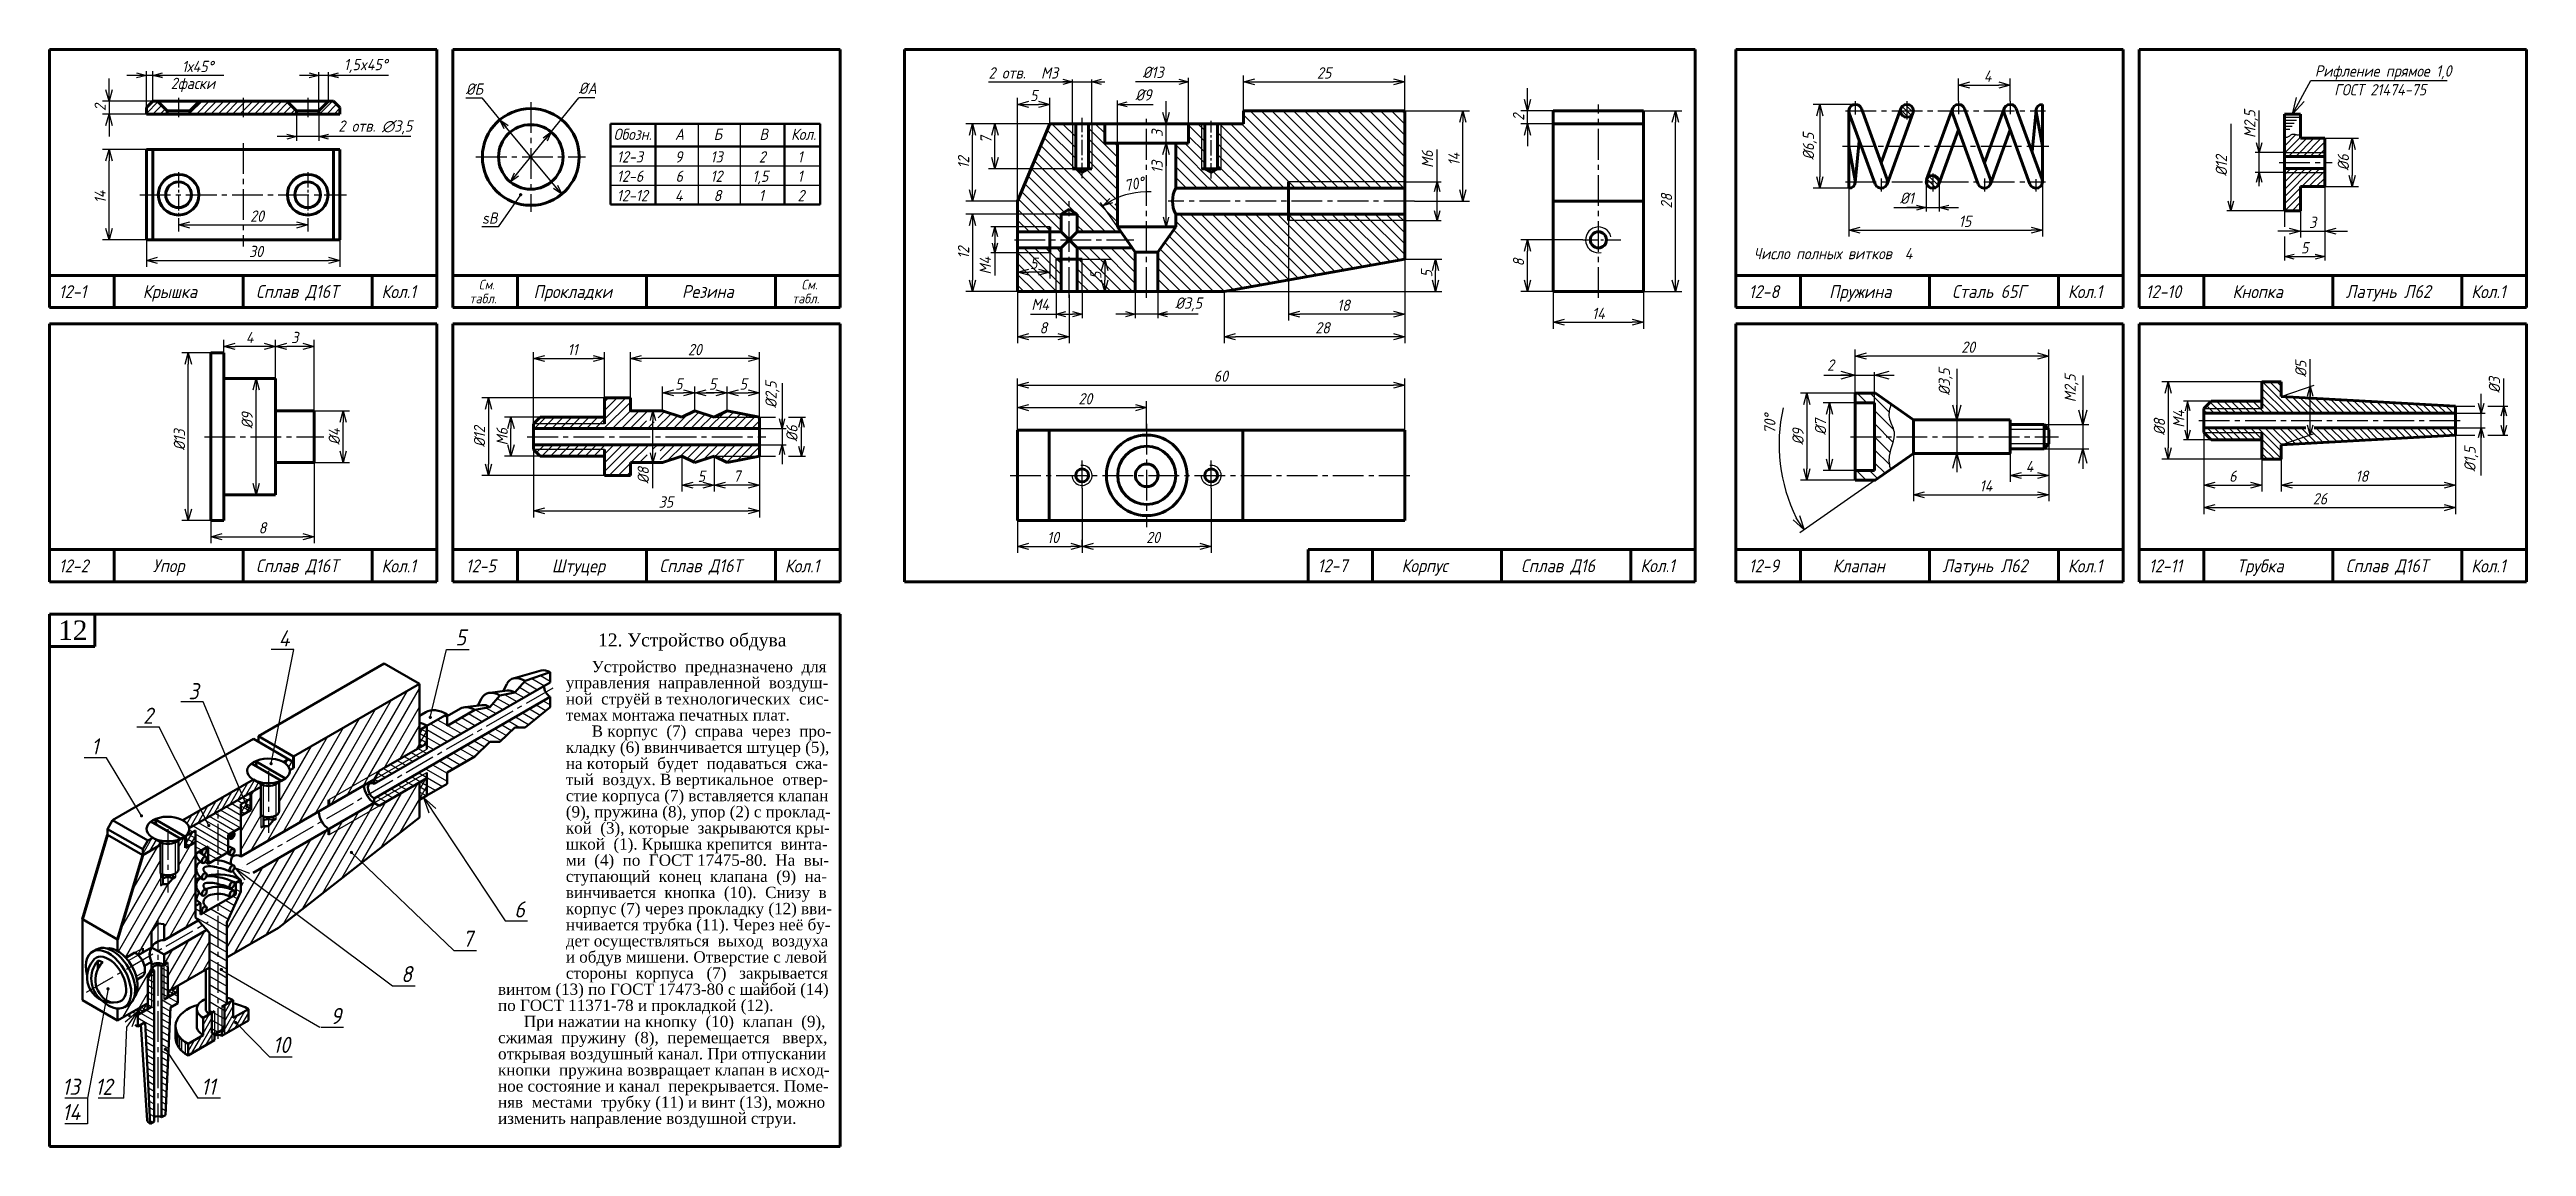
# Model space of a CAD drawing. Header units: millimetres. Extents: x -255 to 513, y 132 to 472.
import ezdxf

# ---------------------------------------------------------------- set-up
doc = ezdxf.new("R2010")
doc.units = ezdxf.units.MM
doc.header["$LTSCALE"] = 0.5
doc.linetypes.add('CENTER2', pattern=[28.575, 19.05, -3.175, 3.175, -3.175])
doc.linetypes.add('осевая2', pattern=[28.575, 19.05, -3.175, 3.175, -3.175])
doc.layers.get('Defpoints').update_dxf_attribs({"color": 5})
doc.styles.get("Standard").update_dxf_attribs({"font": 'isocpeui.ttf', "width": 0.9})
doc.styles.add('стиль1', font='TIMES.TTF')
doc.dimstyles.new('Standart 1', dxfattribs={"dimtxt": 3.5, "dimasz": 3.5, "dimexe": 2, "dimexo": 0, "dimgap": 1, "dimtad": 1, "dimtoh": 1, "dimdec": 0, "dimtxsty": 'Standard', "dimblk": 'OPEN30', "dimcen": 2.5, "dimadec": 0, "dimazin": 0, "dimtfac": 1, "dimtdec": 0, "dimtmove": 0, "dimatfit": 3, "dimldrblk": 'DOTSMALL', "dimfxl": 0, "dimarcsym": 0})
pattern_1 = [(135, (23, 3e-07), (-1.122532, -1.122532), [])]

msp = doc.modelspace()

# ---------------------------------------------------------------- texts
at = {"color": 7, "lineweight": -3, "ltscale": 10, "width": 0.9}
for s, p in [('1х45%%d', (-214, 465)), ('2фаски', (-217.41, 459.76)), ('2 отв.', (36, 463))]:
    msp.add_text(s, height=3.5, dxfattribs=at).set_placement(p)
at = {"color": 7, "lineweight": -3, "width": 0.9}
for s, height, p in [('%%cБ', 3.5, (-126, 458)), ('%%cA', 3.5, (-91, 458.25)), ('Рифление прямое 1,0', 3.5, (447.03, 463.6)), ('ГОСТ 21474-75', 3.5, (453.03, 457.79)), ('2 отв. ∅3,5', 3.5, (-165.51, 446.53)), ('sВ', 3.5, (-121, 418)), ('4', 5, (-184, 287)), ('5', 5, (-129.21, 287.28)), ('6', 5, (-110.97, 202.97)), ('14', 5, (-251.1, 140.14))]:
    msp.add_text(s, height=height, dxfattribs=at).set_placement(p)
msp.add_text('M2,5', height=3.5, rotation=90, dxfattribs=at).set_placement((428.6, 444.61))
at = {"color": 7, "width": 0.9}
for s, height, p in [('Обозн.', 3.5, (-80.19, 443.98)), ('А', 3.5, (-61.19, 443.98)), ('Б', 3.5, (-49.19, 443.98)), ('В', 3.5, (-35, 443.98)), ('Кол.', 3.5, (-25.19, 443.98)), ('12-3', 3.5, (-79.19, 436.98)), ('9', 3.5, (-61.19, 436.98)), ('13', 3.5, (-50.19, 436.98)), ('2', 3.5, (-35.19, 436.98)), ('1', 3.5, (-23.19, 436.98)), ('12-6', 3.5, (-79.19, 430.98)), ('6', 3.5, (-61, 430.98)), ('12', 3.5, (-50.19, 430.98)), ('1,5', 3.5, (-37.19, 430.98)), ('1', 3.5, (-23.19, 430.98)), ('12-12', 3.5, (-79.19, 424.98)), ('4', 3.5, (-61.19, 424.98)), ('8', 3.5, (-49.19, 424.98)), ('1', 3.5, (-35.19, 424.98)), ('2', 3.5, (-23.19, 424.98)), ('Число полных витков  4', 3.5, (273.13, 407)), ('См.', 3, (-122, 397.63)), ('См.', 3, (-22, 397.63)), ('12-1', 4, (-252.11, 394.95)), ('Крышка', 4, (-226.11, 394.95)), ('Сплав Д16Т', 4, (-191, 395)), ('Кол.1', 4, (-152.11, 394.95)), ('табл.', 3, (-124.89, 393.33)), ('Прокладки', 4, (-105, 394.95)), ('Резина', 4, (-59, 395)), ('табл.', 3, (-24.89, 393.33)), ('12-8', 4, (271.6, 394.95)), ('Пружина', 4, (296.5, 394.95)), ('Сталь 65Г', 4, (334.6, 395)), ('Кол.1', 4, (370.5, 394.95)), ('12-10', 4, (394.6, 394.95)), ('Кнопка', 4, (421.5, 394.95)), ('Латунь Л62', 4, (456.6, 395)), ('Кол.1', 4, (495.5, 394.95)), ('12-2', 4, (-252.11, 309.95)), ('Упор', 4, (-223, 310)), ('Сплав Д16Т', 4, (-191, 310)), ('Кол.1', 4, (-152.11, 309.95)), ('12-5', 4, (-126, 309.95)), ('Штуцер', 4, (-99.33, 309.95)), ('Сплав Д16Т', 4, (-66, 310)), ('Кол.1', 4, (-27.11, 309.95)), ('12-7', 4, (138, 310)), ('Корпус', 4, (164, 310)), ('Сплав Д16', 4, (201, 310)), ('Кол.1', 4, (238, 310)), ('12-9', 4, (271.6, 309.95)), ('Клапан', 4, (297.6, 309.95)), ('Латунь Л62', 4, (331.6, 310)), ('Кол.1', 4, (370.5, 309.95)), ('12-11', 4, (395.6, 309.95)), ('Трубка', 4, (422.84, 309.95)), ('Сплав Д16Т', 4, (456.6, 310)), ('Кол.1', 4, (495.5, 309.95)), ('7', 5, (-126.99, 193.88))]:
    msp.add_text(s, height=height, dxfattribs=at).set_placement(p)
at = {"color": 7, "lineweight": 60, "style": 'стиль1'}
msp.add_text('12', height=6, dxfattribs=at).set_placement((-252.3, 289.03))
at = {"color": 7, "style": 'стиль1'}
for s, height, p in [('12. Устройство обдува', 4, (-85, 287)), ('управления  направленной  воздуш-', 3.5, (-95, 274)), ('Устройство  предназначено  для', 3.5, (-87, 279)), ('ной  струёй в технологических  сис-', 3.5, (-95, 269)), ('темах монтажа печатных плат.', 3.5, (-95, 264)), ('В корпус  (7)  справа  через  про-', 3.5, (-87, 259)), ('кладку (6) ввинчивается штуцер (5),', 3.5, (-95, 254)), ('тый  воздух. В вертикальное  отвер-', 3.5, (-95, 244)), ('на который  будет  подаваться  сжа-', 3.5, (-95, 249)), ('стие корпуса (7) вставляется клапан', 3.5, (-95, 239)), ('кой  (3), которые  закрываются кры-', 3.5, (-95, 229)), ('(9), пружина (8), упор (2) с проклад-', 3.5, (-95, 234)), ('шкой  (1). Крышка крепится  винта-', 3.5, (-95, 224)), ('ми  (4)  по  ГОСТ 17475-80.  На  вы-', 3.5, (-95, 219)), ('ступающий  конец  клапана  (9)  на-', 3.5, (-95, 214)), ('винчивается  кнопка  (10).  Снизу  в', 3.5, (-95, 209)), ('корпус (7) через прокладку (12) вви-', 3.5, (-95, 204)), ('нчивается трубка (11). Через неё бу-', 3.5, (-95, 199)), ('дет осуществляться  выход  воздуха', 3.5, (-95, 194)), ('и обдув мишени. Отверстие с левой', 3.5, (-95, 189)), ('стороны  корпуса   (7)   закрывается', 3.5, (-95, 184)), ('винтом (13) по ГОСТ 17473-80 с шайбой (14)', 3.5, (-116, 179)), ('по ГОСТ 11371-78 и прокладкой (12). ', 3.5, (-116, 174)), ('При нажатии на кнопку  (10)  клапан  (9),', 3.5, (-108, 169)), ('сжимая  пружину  (8),  перемещается   вверх,', 3.5, (-116, 164)), ('открывая воздушный канал. При отпускании', 3.5, (-116, 159)), ('кнопки  пружина возвращает клапан в исход-', 3.5, (-116, 154)), ('ное состояние и канал  перекрывается. Поме-', 3.5, (-116, 149)), ('няв  местами  трубку (11) и винт (13), можно', 3.5, (-116, 144)), ('изменить направление воздушной струи.', 3.5, (-116, 139))]:
    msp.add_text(s, height=height, dxfattribs=at).set_placement(p)
at = {"lineweight": -3, "width": 0.9}
for s, p in [('3', (-211.95, 270.61)), ('2', (-226, 263)), ('1', (-242.06, 253.49)), ('8', (-146.04, 182.92)), ('9', (-167.9, 169.94)), ('10', (-185.8, 160.99)), ('13', (-251.1, 148)), ('12', (-240.85, 148)), ('11', (-208.04, 148.04))]:
    msp.add_text(s, height=5, dxfattribs=at).set_placement(p)
at = {"color": 7, "lineweight": -3, "char_height": 3.5, "attachment_point": 5}
for s, insert in [('1,5x45%%d', (-157, 466.93)), ('M3', (54.92, 464.75)), ('%%c13', (87, 464.93)), ('%%c9', (84, 457.93)), ('\\A1;5', (443.87, 410.55)), ('M4', (52, 393)), ('%%c3,5', (98, 393)), ('2', (296.96, 374.2))]:
    msp.add_mtext(s, dxfattribs=dict(at, insert=insert))
at = {"color": 7, "char_height": 3.5, "attachment_point": 5}
for s, insert, rotation in [('13', (88.25, 435.58), 90), ('70°', (81.15, 430.34), 11.30207)]:
    msp.add_mtext(s, dxfattribs=dict(at, insert=insert, rotation=rotation))
at = {"color": 7, "lineweight": -3, "char_height": 3.5, "attachment_point": 5, "rotation": 90}
for s, insert in [('M6', (172, 438)), ('\\A1;%%c12', (418.05, 436)), ('M4', (35, 405)), ('%%c2,5', (-31, 365)), ('%%c3,5', (332.6, 369)), ('M2,5', (371.6, 367)), ('%%c5', (442.68, 373)), ('%%c3', (502.68, 368)), ('%%c6', (-24.93, 353)), ('70°', (278.14, 355.98)), ('M4', (404.81, 357.51)), ('%%c1,5', (495.5, 345)), ('%%c8', (-71, 340))]:
    msp.add_mtext(s, dxfattribs=dict(at, insert=insert))
at = {"lineweight": -3, "insert": (320.6, 425.93), "char_height": 3.5, "attachment_point": 5}
msp.add_mtext('%%c1', dxfattribs=at)

# ---------------------------------------------------------------- blocks, each defined once
blk = doc.blocks.new('_Open30')
at = {"color": 0, "linetype": 'ByBlock', "lineweight": -2}
for p, q in [((-1, 0.27), (0, 0)), ((0, 0), (-1, -0.27)), ((0, 0), (-1, 0))]:
    blk.add_line(p, q, dxfattribs=at)
blk = doc.blocks.new('*D71')
at = {"color": 0, "lineweight": -2}
for p, q in [((-215, 419.29), (-215, 415.62)), ((-211.5, 417.62), (-178.5, 417.62)), ((-175, 419.36), (-175, 415.62))]:
    blk.add_line(p, q, dxfattribs=at)
at = {"layer": 'Defpoints', "color": 0}
for p in [(-215, 419.29), (-175, 419.36), (-175, 417.62)]:
    blk.add_point(p, dxfattribs=at)
at = {"color": 0, "lineweight": -2, "xscale": 3.5, "yscale": 3.5, "zscale": 3.5, "rotation": 180}
blk.add_blockref('_Open30', (-215, 417.62), dxfattribs=at)
at = {"color": 0, "lineweight": -2, "xscale": 3.5, "yscale": 3.5, "zscale": 3.5}
blk.add_blockref('_Open30', (-175, 417.62), dxfattribs=at)
at = {"color": 0, "lineweight": -3, "insert": (-190.68, 420.37), "char_height": 3.5, "attachment_point": 5}
blk.add_mtext('20', dxfattribs=at)
blk = doc.blocks.new('_DotSmall')
at = {"color": 0, "linetype": 'ByBlock', "const_width": 0.5}
blk.add_lwpolyline([(-0.0625, 0, 1), (0.0625, 0, 1)], format="xyb", close=True, dxfattribs=at)
blk = doc.blocks.new('*D72')
at = {"color": 0, "lineweight": -2}
for p, q in [((-225, 441), (-238.56, 441)), ((-236.56, 416.5), (-236.56, 437.5)), ((-225, 413), (-238.56, 413))]:
    blk.add_line(p, q, dxfattribs=at)
at = {"layer": 'Defpoints', "color": 0}
for p in [(-236.56, 441), (-225, 441), (-225, 413)]:
    blk.add_point(p, dxfattribs=at)
at = {"color": 0, "lineweight": -2, "xscale": 3.5, "yscale": 3.5, "zscale": 3.5}
for p, rotation in [((-236.56, 441), 90), ((-236.56, 413), 270)]:
    blk.add_blockref('_Open30', p, dxfattribs=dict(at, rotation=rotation))
at = {"color": 0, "lineweight": -3, "insert": (-239.31, 426.32), "char_height": 3.5, "attachment_point": 5, "rotation": 90}
blk.add_mtext('14', dxfattribs=at)
blk = doc.blocks.new('*D73')
at = {"color": 0, "lineweight": -2}
for p, q in [((-236.56, 459.5), (-236.56, 463)), ((-223, 456), (-238.56, 456)), ((-236.56, 456), (-236.56, 452)), ((-225, 452), (-238.56, 452)), ((-236.56, 448.5), (-236.56, 445))]:
    blk.add_line(p, q, dxfattribs=at)
at = {"layer": 'Defpoints', "color": 0}
for p in [(-223, 456), (-236.56, 452), (-225, 452)]:
    blk.add_point(p, dxfattribs=at)
at = {"color": 0, "lineweight": -2, "xscale": 3.5, "yscale": 3.5, "zscale": 3.5}
for p, rotation in [((-236.56, 456), 270), ((-236.56, 452), 90)]:
    blk.add_blockref('_Open30', p, dxfattribs=dict(at, rotation=rotation))
at = {"color": 0, "lineweight": -3, "insert": (-239.31, 454), "char_height": 3.5, "attachment_point": 5, "rotation": 90}
blk.add_mtext('2', dxfattribs=at)
blk = doc.blocks.new('*D74')
at = {"color": 0, "lineweight": -2}
for p, q in [((-225, 413), (-225, 404.66)), ((-165, 413), (-165, 404.66)), ((-221.5, 406.66), (-168.5, 406.66))]:
    blk.add_line(p, q, dxfattribs=at)
at = {"layer": 'Defpoints', "color": 0}
for p in [(-225, 413), (-165, 413), (-165, 406.66)]:
    blk.add_point(p, dxfattribs=at)
at = {"color": 0, "lineweight": -2, "xscale": 3.5, "yscale": 3.5, "zscale": 3.5, "rotation": 180}
blk.add_blockref('_Open30', (-225, 406.66), dxfattribs=at)
at = {"color": 0, "lineweight": -2, "xscale": 3.5, "yscale": 3.5, "zscale": 3.5}
blk.add_blockref('_Open30', (-165, 406.66), dxfattribs=at)
at = {"color": 0, "lineweight": -3, "insert": (-190.99, 409.41), "char_height": 3.5, "attachment_point": 5}
blk.add_mtext('30', dxfattribs=at)
blk = doc.blocks.new('*D75')
at = {"color": 0, "lineweight": -2}
for p, q in [((-59, 346), (-59, 335)), ((-49, 346), (-49, 335)), ((-52.5, 337), (-55.5, 337))]:
    blk.add_line(p, q, dxfattribs=at)
at = {"layer": 'Defpoints', "color": 0}
for p in [(-59, 346), (-49, 346), (-59, 337)]:
    blk.add_point(p, dxfattribs=at)
at = {"color": 0, "lineweight": -2, "xscale": 3.5, "yscale": 3.5, "zscale": 3.5, "rotation": 180}
blk.add_blockref('_Open30', (-59, 337), dxfattribs=at)
at = {"color": 0, "lineweight": -2, "xscale": 3.5, "yscale": 3.5, "zscale": 3.5}
blk.add_blockref('_Open30', (-49, 337), dxfattribs=at)
at = {"color": 0, "lineweight": -3, "insert": (-53, 339.75), "char_height": 3.5, "attachment_point": 5}
blk.add_mtext('5', dxfattribs=at)
blk = doc.blocks.new('*D76')
at = {"color": 0, "lineweight": -2}
for p, q in [((-65, 360), (-65, 367.58)), ((-61.5, 365.58), (-58.5, 365.58)), ((-55, 360), (-55, 367.58))]:
    blk.add_line(p, q, dxfattribs=at)
at = {"layer": 'Defpoints', "color": 0}
for p in [(-55, 365.58), (-65, 360), (-55, 360)]:
    blk.add_point(p, dxfattribs=at)
at = {"color": 0, "lineweight": -2, "xscale": 3.5, "yscale": 3.5, "zscale": 3.5, "rotation": 180}
blk.add_blockref('_Open30', (-65, 365.58), dxfattribs=at)
at = {"color": 0, "lineweight": -2, "xscale": 3.5, "yscale": 3.5, "zscale": 3.5}
blk.add_blockref('_Open30', (-55, 365.58), dxfattribs=at)
at = {"color": 0, "lineweight": -3, "insert": (-60, 368.33), "char_height": 3.5, "attachment_point": 5}
blk.add_mtext('5', dxfattribs=at)
blk = doc.blocks.new('*D77')
at = {"color": 0, "lineweight": -2}
for p, q in [((-45, 360), (-45, 367.58)), ((-41.5, 365.58), (-38.5, 365.58)), ((-35, 358.07), (-35, 367.58))]:
    blk.add_line(p, q, dxfattribs=at)
at = {"layer": 'Defpoints', "color": 0}
for p in [(-35, 365.58), (-45, 360), (-35, 358.07)]:
    blk.add_point(p, dxfattribs=at)
at = {"color": 0, "lineweight": -2, "xscale": 3.5, "yscale": 3.5, "zscale": 3.5, "rotation": 180}
blk.add_blockref('_Open30', (-45, 365.58), dxfattribs=at)
at = {"color": 0, "lineweight": -2, "xscale": 3.5, "yscale": 3.5, "zscale": 3.5}
blk.add_blockref('_Open30', (-35, 365.58), dxfattribs=at)
at = {"color": 0, "lineweight": -3, "insert": (-40.02, 368.33), "char_height": 3.5, "attachment_point": 5}
blk.add_mtext('5', dxfattribs=at)
blk = doc.blocks.new('*D78')
at = {"color": 0, "lineweight": -2}
for p, q in [((-49, 346), (-49, 335)), ((-35, 346), (-35, 335)), ((-38.5, 337), (-45.5, 337))]:
    blk.add_line(p, q, dxfattribs=at)
at = {"layer": 'Defpoints', "color": 0}
for p in [(-49, 346), (-35, 346), (-49, 337)]:
    blk.add_point(p, dxfattribs=at)
at = {"color": 0, "lineweight": -2, "xscale": 3.5, "yscale": 3.5, "zscale": 3.5, "rotation": 180}
blk.add_blockref('_Open30', (-49, 337), dxfattribs=at)
at = {"color": 0, "lineweight": -2, "xscale": 3.5, "yscale": 3.5, "zscale": 3.5}
blk.add_blockref('_Open30', (-35, 337), dxfattribs=at)
at = {"color": 0, "lineweight": -3, "insert": (-42, 339.77), "char_height": 3.5, "attachment_point": 5}
blk.add_mtext('7', dxfattribs=at)
blk = doc.blocks.new('*D79')
at = {"color": 0, "lineweight": -2}
for p, q in [((-55, 360), (-55, 367.58)), ((-48.5, 365.58), (-51.5, 365.58)), ((-45, 360), (-45, 367.58))]:
    blk.add_line(p, q, dxfattribs=at)
at = {"layer": 'Defpoints', "color": 0}
for p in [(-55, 365.58), (-55, 360), (-45, 360)]:
    blk.add_point(p, dxfattribs=at)
at = {"color": 0, "lineweight": -2, "xscale": 3.5, "yscale": 3.5, "zscale": 3.5, "rotation": 180}
blk.add_blockref('_Open30', (-55, 365.58), dxfattribs=at)
at = {"color": 0, "lineweight": -2, "xscale": 3.5, "yscale": 3.5, "zscale": 3.5}
blk.add_blockref('_Open30', (-45, 365.58), dxfattribs=at)
at = {"color": 0, "lineweight": -3, "insert": (-49.5, 368.33), "char_height": 3.5, "attachment_point": 5}
blk.add_mtext('5', dxfattribs=at)
blk = doc.blocks.new('*D80')
at = {"color": 0, "lineweight": -2}
for p, q in [((-75, 364), (-75, 378.24)), ((-38.5, 376.24), (-71.5, 376.24)), ((-35, 367.58), (-35, 378.24))]:
    blk.add_line(p, q, dxfattribs=at)
at = {"layer": 'Defpoints', "color": 0}
for p in [(-75, 376.24), (-75, 364), (-35, 367.58)]:
    blk.add_point(p, dxfattribs=at)
at = {"color": 0, "lineweight": -2, "xscale": 3.5, "yscale": 3.5, "zscale": 3.5, "rotation": 180}
blk.add_blockref('_Open30', (-75, 376.24), dxfattribs=at)
at = {"color": 0, "lineweight": -2, "xscale": 3.5, "yscale": 3.5, "zscale": 3.5}
blk.add_blockref('_Open30', (-35, 376.24), dxfattribs=at)
at = {"color": 0, "lineweight": -3, "insert": (-55, 378.99), "char_height": 3.5, "attachment_point": 5}
blk.add_mtext('20', dxfattribs=at)
blk = doc.blocks.new('*D81')
at = {"color": 0, "lineweight": -2}
for p, q in [((-83, 364), (-121, 364)), ((-119, 360.5), (-119, 343.5)), ((-83, 340), (-121, 340))]:
    blk.add_line(p, q, dxfattribs=at)
at = {"layer": 'Defpoints', "color": 0}
for p in [(-83, 364), (-119, 340), (-83, 340)]:
    blk.add_point(p, dxfattribs=at)
at = {"color": 0, "lineweight": -2, "xscale": 3.5, "yscale": 3.5, "zscale": 3.5}
for p, rotation in [((-119, 364), 90), ((-119, 340), 270)]:
    blk.add_blockref('_Open30', p, dxfattribs=dict(at, rotation=rotation))
at = {"color": 0, "lineweight": -3, "insert": (-121.75, 352), "char_height": 3.5, "attachment_point": 5, "rotation": 90}
blk.add_mtext('%%c12', dxfattribs=at)
blk = doc.blocks.new('*D82')
at = {"color": 0, "lineweight": -2}
for p, q in [((-105, 348), (-105, 327)), ((-35, 336), (-35, 327)), ((-101.5, 329), (-38.5, 329))]:
    blk.add_line(p, q, dxfattribs=at)
at = {"layer": 'Defpoints', "color": 0}
for p in [(-105, 348), (-35, 336), (-35, 329)]:
    blk.add_point(p, dxfattribs=at)
at = {"color": 0, "lineweight": -2, "xscale": 3.5, "yscale": 3.5, "zscale": 3.5, "rotation": 180}
blk.add_blockref('_Open30', (-105, 329), dxfattribs=at)
at = {"color": 0, "lineweight": -2, "xscale": 3.5, "yscale": 3.5, "zscale": 3.5}
blk.add_blockref('_Open30', (-35, 329), dxfattribs=at)
at = {"color": 0, "lineweight": -3, "insert": (-64, 331.75), "char_height": 3.5, "attachment_point": 5}
blk.add_mtext('35', dxfattribs=at)
blk = doc.blocks.new('*D83')
at = {"color": 0, "lineweight": -2}
for p, q in [((-105, 356), (-105, 378.24)), ((-101.5, 376.24), (-86.5, 376.24)), ((-83, 364), (-83, 378.24))]:
    blk.add_line(p, q, dxfattribs=at)
at = {"layer": 'Defpoints', "color": 0}
for p in [(-83, 376.24), (-83, 364), (-105, 356)]:
    blk.add_point(p, dxfattribs=at)
at = {"color": 0, "lineweight": -2, "xscale": 3.5, "yscale": 3.5, "zscale": 3.5, "rotation": 180}
blk.add_blockref('_Open30', (-105, 376.24), dxfattribs=at)
at = {"color": 0, "lineweight": -2, "xscale": 3.5, "yscale": 3.5, "zscale": 3.5}
blk.add_blockref('_Open30', (-83, 376.24), dxfattribs=at)
at = {"color": 0, "lineweight": -3, "insert": (-92.89, 378.99), "char_height": 3.5, "attachment_point": 5}
blk.add_mtext('11', dxfattribs=at)
blk = doc.blocks.new('*D84')
at = {"color": 0, "lineweight": -2}
for p, q in [((-103, 358), (-114, 358)), ((-112, 349.5), (-112, 354.5)), ((-103, 346), (-114, 346))]:
    blk.add_line(p, q, dxfattribs=at)
at = {"layer": 'Defpoints', "color": 0}
for p in [(-112, 358), (-103, 358), (-103, 346)]:
    blk.add_point(p, dxfattribs=at)
at = {"color": 0, "lineweight": -2, "xscale": 3.5, "yscale": 3.5, "zscale": 3.5}
for p, rotation in [((-112, 358), 90), ((-112, 346), 270)]:
    blk.add_blockref('_Open30', p, dxfattribs=dict(at, rotation=rotation))
at = {"color": 0, "lineweight": -3, "insert": (-114.75, 352), "char_height": 3.5, "attachment_point": 5, "rotation": 90}
blk.add_mtext('M6', dxfattribs=at)
blk = doc.blocks.new('*D85')
at = {"color": 0, "lineweight": -2}
for p, q in [((-205, 378), (-214, 378)), ((-212, 329.5), (-212, 374.5)), ((-205, 326), (-214, 326))]:
    blk.add_line(p, q, dxfattribs=at)
at = {"layer": 'Defpoints', "color": 0}
for p in [(-212, 378), (-205, 378), (-205, 326)]:
    blk.add_point(p, dxfattribs=at)
at = {"color": 0, "lineweight": -2, "xscale": 3.5, "yscale": 3.5, "zscale": 3.5}
for p, rotation in [((-212, 378), 90), ((-212, 326), 270)]:
    blk.add_blockref('_Open30', p, dxfattribs=dict(at, rotation=rotation))
at = {"color": 0, "lineweight": -3, "insert": (-214.75, 351), "char_height": 3.5, "attachment_point": 5, "rotation": 90}
blk.add_mtext('%%C13', dxfattribs=at)
blk = doc.blocks.new('*D86')
at = {"color": 0, "lineweight": -2}
for p, q in [((-185, 370), (-193, 370)), ((-191, 337.5), (-191, 366.5)), ((-185, 334), (-193, 334))]:
    blk.add_line(p, q, dxfattribs=at)
at = {"layer": 'Defpoints', "color": 0}
for p in [(-191, 370), (-185, 370), (-185, 334)]:
    blk.add_point(p, dxfattribs=at)
at = {"color": 0, "lineweight": -2, "xscale": 3.5, "yscale": 3.5, "zscale": 3.5}
for p, rotation in [((-191, 370), 90), ((-191, 334), 270)]:
    blk.add_blockref('_Open30', p, dxfattribs=dict(at, rotation=rotation))
at = {"color": 0, "lineweight": -3, "insert": (-193.75, 357), "char_height": 3.5, "attachment_point": 5, "rotation": 90}
blk.add_mtext('%%c9', dxfattribs=at)
blk = doc.blocks.new('*D87')
at = {"color": 0, "lineweight": -2}
for p, q in [((-173, 360), (-162, 360)), ((-164, 347.5), (-164, 356.5)), ((-173, 344), (-162, 344))]:
    blk.add_line(p, q, dxfattribs=at)
at = {"layer": 'Defpoints', "color": 0}
for p in [(-173, 360), (-164, 360), (-173, 344)]:
    blk.add_point(p, dxfattribs=at)
at = {"color": 0, "lineweight": -2, "xscale": 3.5, "yscale": 3.5, "zscale": 3.5}
for p, rotation in [((-164, 360), 90), ((-164, 344), 270)]:
    blk.add_blockref('_Open30', p, dxfattribs=dict(at, rotation=rotation))
at = {"color": 0, "lineweight": -3, "insert": (-166.75, 352), "char_height": 3.5, "attachment_point": 5, "rotation": 90}
blk.add_mtext('%%c4', dxfattribs=at)
blk = doc.blocks.new('*D88')
at = {"color": 0, "lineweight": -2}
for p, q in [((-173, 344), (-173, 319)), ((-205, 326), (-205, 319)), ((-201.5, 321), (-176.5, 321))]:
    blk.add_line(p, q, dxfattribs=at)
at = {"layer": 'Defpoints', "color": 0}
for p in [(-173, 344), (-205, 326), (-173, 321)]:
    blk.add_point(p, dxfattribs=at)
at = {"color": 0, "lineweight": -2, "xscale": 3.5, "yscale": 3.5, "zscale": 3.5, "rotation": 180}
blk.add_blockref('_Open30', (-205, 321), dxfattribs=at)
at = {"color": 0, "lineweight": -2, "xscale": 3.5, "yscale": 3.5, "zscale": 3.5}
blk.add_blockref('_Open30', (-173, 321), dxfattribs=at)
at = {"color": 0, "lineweight": -3, "insert": (-189, 323.75), "char_height": 3.5, "attachment_point": 5}
blk.add_mtext('8', dxfattribs=at)
blk = doc.blocks.new('*D89')
at = {"color": 0, "lineweight": -2}
for p, q in [((-185, 370), (-185, 382)), ((-176.5, 380), (-181.5, 380)), ((-173, 360), (-173, 382))]:
    blk.add_line(p, q, dxfattribs=at)
at = {"layer": 'Defpoints', "color": 0}
for p in [(-185, 380), (-185, 370), (-173, 360)]:
    blk.add_point(p, dxfattribs=at)
at = {"color": 0, "lineweight": -2, "xscale": 3.5, "yscale": 3.5, "zscale": 3.5, "rotation": 180}
blk.add_blockref('_Open30', (-185, 380), dxfattribs=at)
at = {"color": 0, "lineweight": -2, "xscale": 3.5, "yscale": 3.5, "zscale": 3.5}
blk.add_blockref('_Open30', (-173, 380), dxfattribs=at)
at = {"color": 0, "lineweight": -3, "insert": (-179, 382.75), "char_height": 3.5, "attachment_point": 5}
blk.add_mtext('3', dxfattribs=at)
blk = doc.blocks.new('*D90')
at = {"color": 0, "lineweight": -2}
for p, q in [((-201, 378), (-201, 382)), ((-188.5, 380), (-197.5, 380)), ((-185, 370), (-185, 382))]:
    blk.add_line(p, q, dxfattribs=at)
at = {"layer": 'Defpoints', "color": 0}
for p in [(-201, 380), (-201, 378), (-185, 370)]:
    blk.add_point(p, dxfattribs=at)
at = {"color": 0, "lineweight": -2, "xscale": 3.5, "yscale": 3.5, "zscale": 3.5, "rotation": 180}
blk.add_blockref('_Open30', (-201, 380), dxfattribs=at)
at = {"color": 0, "lineweight": -2, "xscale": 3.5, "yscale": 3.5, "zscale": 3.5}
blk.add_blockref('_Open30', (-185, 380), dxfattribs=at)
at = {"color": 0, "lineweight": -3, "insert": (-193, 382.75), "char_height": 3.5, "attachment_point": 5}
blk.add_mtext('4', dxfattribs=at)
blk = doc.blocks.new('*D57')
at = {"color": 0, "lineweight": -2}
for p, q in [((304.6, 362.5), (294.6, 362.5)), ((296.6, 345), (296.6, 359)), ((304.6, 341.5), (294.6, 341.5))]:
    blk.add_line(p, q, dxfattribs=at)
at = {"layer": 'Defpoints', "color": 0}
for p in [(296.6, 362.5), (304.6, 362.5), (304.6, 341.5)]:
    blk.add_point(p, dxfattribs=at)
at = {"color": 0, "lineweight": -2, "xscale": 3.5, "yscale": 3.5, "zscale": 3.5}
for p, rotation in [((296.6, 362.5), 90), ((296.6, 341.5), 270)]:
    blk.add_blockref('_Open30', p, dxfattribs=dict(at, rotation=rotation))
at = {"color": 0, "lineweight": -3, "insert": (293.83, 355), "char_height": 3.5, "attachment_point": 5, "rotation": 90}
blk.add_mtext('%%c7', dxfattribs=at)
blk = doc.blocks.new('*D58')
at = {"color": 0, "lineweight": -2}
for p, q in [((304.6, 365.5), (287.6, 365.5)), ((289.6, 362), (289.6, 342)), ((304.6, 338.5), (287.6, 338.5))]:
    blk.add_line(p, q, dxfattribs=at)
at = {"layer": 'Defpoints', "color": 0}
for p in [(304.6, 365.5), (289.6, 338.5), (304.6, 338.5)]:
    blk.add_point(p, dxfattribs=at)
at = {"color": 0, "lineweight": -2, "xscale": 3.5, "yscale": 3.5, "zscale": 3.5}
for p, rotation in [((289.6, 365.5), 90), ((289.6, 338.5), 270)]:
    blk.add_blockref('_Open30', p, dxfattribs=dict(at, rotation=rotation))
at = {"color": 0, "lineweight": -3, "insert": (286.85, 352), "char_height": 3.5, "attachment_point": 5, "rotation": 90}
blk.add_mtext('%%c9', dxfattribs=at)
blk = doc.blocks.new('*D59')
at = {"color": 0, "lineweight": -2}
for p, q in [((352.6, 346.75), (352.6, 338)), ((364.6, 349.75), (364.6, 338)), ((361.1, 340), (356.1, 340))]:
    blk.add_line(p, q, dxfattribs=at)
at = {"layer": 'Defpoints', "color": 0}
for p in [(352.6, 346.75), (364.6, 349.75), (352.6, 340)]:
    blk.add_point(p, dxfattribs=at)
at = {"color": 0, "lineweight": -2, "xscale": 3.5, "yscale": 3.5, "zscale": 3.5, "rotation": 180}
blk.add_blockref('_Open30', (352.6, 340), dxfattribs=at)
at = {"color": 0, "lineweight": -2, "xscale": 3.5, "yscale": 3.5, "zscale": 3.5}
blk.add_blockref('_Open30', (364.6, 340), dxfattribs=at)
at = {"color": 0, "lineweight": -3, "insert": (358.6, 342.75), "char_height": 3.5, "attachment_point": 5}
blk.add_mtext('4', dxfattribs=at)
blk = doc.blocks.new('*D60')
at = {"color": 0, "lineweight": -2}
for p, q in [((322.6, 346.75), (322.6, 332)), ((364.6, 340), (364.6, 332)), ((326.1, 334), (361.1, 334))]:
    blk.add_line(p, q, dxfattribs=at)
at = {"layer": 'Defpoints', "color": 0}
for p in [(322.6, 346.75), (364.6, 340), (364.6, 334)]:
    blk.add_point(p, dxfattribs=at)
at = {"color": 0, "lineweight": -2, "xscale": 3.5, "yscale": 3.5, "zscale": 3.5, "rotation": 180}
blk.add_blockref('_Open30', (322.6, 334), dxfattribs=at)
at = {"color": 0, "lineweight": -2, "xscale": 3.5, "yscale": 3.5, "zscale": 3.5}
blk.add_blockref('_Open30', (364.6, 334), dxfattribs=at)
at = {"color": 0, "lineweight": -3, "insert": (345.1, 336.75), "char_height": 3.5, "attachment_point": 5}
blk.add_mtext('14', dxfattribs=at)
blk = doc.blocks.new('*D61')
at = {"color": 0, "lineweight": -2}
for p, q in [((304.6, 373), (304.6, 379)), ((361.1, 377), (308.1, 377)), ((364.6, 354.25), (364.6, 379))]:
    blk.add_line(p, q, dxfattribs=at)
at = {"layer": 'Defpoints', "color": 0}
for p in [(304.6, 377), (304.6, 373), (364.6, 354.25)]:
    blk.add_point(p, dxfattribs=at)
at = {"color": 0, "lineweight": -2, "xscale": 3.5, "yscale": 3.5, "zscale": 3.5, "rotation": 180}
blk.add_blockref('_Open30', (304.6, 377), dxfattribs=at)
at = {"color": 0, "lineweight": -2, "xscale": 3.5, "yscale": 3.5, "zscale": 3.5}
blk.add_blockref('_Open30', (364.6, 377), dxfattribs=at)
at = {"color": 0, "lineweight": -3, "insert": (339.6, 379.75), "char_height": 3.5, "attachment_point": 5}
blk.add_mtext('20', dxfattribs=at)
blk = doc.blocks.new('*D62')
at = {"color": 0, "lineweight": -2}
for p, q in [((450.1, 444.5), (460.6, 444.5)), ((458.6, 441), (458.6, 433)), ((450.1, 429.5), (460.6, 429.5))]:
    blk.add_line(p, q, dxfattribs=at)
at = {"layer": 'Defpoints', "color": 0}
for p in [(450.1, 444.5), (450.1, 429.5), (458.6, 429.5)]:
    blk.add_point(p, dxfattribs=at)
at = {"color": 0, "lineweight": -2, "xscale": 3.5, "yscale": 3.5, "zscale": 3.5}
for p, rotation in [((458.6, 444.5), 90), ((458.6, 429.5), 270)]:
    blk.add_blockref('_Open30', p, dxfattribs=dict(at, rotation=rotation))
at = {"color": 0, "lineweight": -3, "insert": (455.85, 437), "char_height": 3.5, "attachment_point": 5, "rotation": 90}
blk.add_mtext('%%C6', dxfattribs=at)
blk = doc.blocks.new('*D63')
at = {"color": 0, "lineweight": -2}
for p, q in [((450.1, 429.5), (450.1, 413.69)), ((439.1, 415.69), (435.6, 415.69)), ((442.6, 422), (442.6, 413.69)), ((442.6, 415.69), (450.1, 415.69)), ((453.6, 415.69), (457.1, 415.69))]:
    blk.add_line(p, q, dxfattribs=at)
at = {"layer": 'Defpoints', "color": 0}
for p in [(450.1, 429.5), (442.6, 422), (450.1, 415.69)]:
    blk.add_point(p, dxfattribs=at)
at = {"color": 0, "lineweight": -2, "xscale": 3.5, "yscale": 3.5, "zscale": 3.5}
blk.add_blockref('_Open30', (442.6, 415.69), dxfattribs=at)
at = {"color": 0, "lineweight": -2, "xscale": 3.5, "yscale": 3.5, "zscale": 3.5, "rotation": 180}
blk.add_blockref('_Open30', (450.1, 415.69), dxfattribs=at)
at = {"color": 0, "lineweight": -3, "insert": (446.35, 418.44), "char_height": 3.5, "attachment_point": 5}
blk.add_mtext('3', dxfattribs=at)
blk = doc.blocks.new('*D64')
at = {"color": 0, "lineweight": -2}
for p, q in [((431.6, 369), (399.6, 369)), ((401.6, 365.5), (401.6, 348.5)), ((431.6, 345), (399.6, 345))]:
    blk.add_line(p, q, dxfattribs=at)
at = {"layer": 'Defpoints', "color": 0}
for p in [(431.6, 369), (401.6, 345), (431.6, 345)]:
    blk.add_point(p, dxfattribs=at)
at = {"color": 0, "lineweight": -2, "xscale": 3.5, "yscale": 3.5, "zscale": 3.5}
for p, rotation in [((401.6, 369), 90), ((401.6, 345), 270)]:
    blk.add_blockref('_Open30', p, dxfattribs=dict(at, rotation=rotation))
at = {"color": 0, "lineweight": -3, "insert": (398.85, 355), "char_height": 3.5, "attachment_point": 5, "rotation": 90}
blk.add_mtext('%%c8', dxfattribs=at)
blk = doc.blocks.new('*D65')
at = {"color": 0, "lineweight": -2}
for p, q in [((412.6, 353.25), (412.6, 335)), ((430.6, 345), (430.6, 335)), ((416.1, 337), (427.1, 337))]:
    blk.add_line(p, q, dxfattribs=at)
at = {"layer": 'Defpoints', "color": 0}
for p in [(412.6, 353.25), (430.6, 345), (430.6, 337)]:
    blk.add_point(p, dxfattribs=at)
at = {"color": 0, "lineweight": -2, "xscale": 3.5, "yscale": 3.5, "zscale": 3.5, "rotation": 180}
blk.add_blockref('_Open30', (412.6, 337), dxfattribs=at)
at = {"color": 0, "lineweight": -2, "xscale": 3.5, "yscale": 3.5, "zscale": 3.5}
blk.add_blockref('_Open30', (430.6, 337), dxfattribs=at)
at = {"color": 0, "lineweight": -3, "insert": (421.6, 339.75), "char_height": 3.5, "attachment_point": 5}
blk.add_mtext('6', dxfattribs=at)
blk = doc.blocks.new('*D66')
at = {"color": 0, "lineweight": -2}
for p, q in [((490.6, 352.8), (490.6, 335)), ((436.6, 345), (436.6, 335)), ((440.1, 337), (487.1, 337))]:
    blk.add_line(p, q, dxfattribs=at)
at = {"layer": 'Defpoints', "color": 0}
for p in [(490.6, 352.8), (436.6, 345), (490.6, 337)]:
    blk.add_point(p, dxfattribs=at)
at = {"color": 0, "lineweight": -2, "xscale": 3.5, "yscale": 3.5, "zscale": 3.5, "rotation": 180}
blk.add_blockref('_Open30', (436.6, 337), dxfattribs=at)
at = {"color": 0, "lineweight": -2, "xscale": 3.5, "yscale": 3.5, "zscale": 3.5}
blk.add_blockref('_Open30', (490.6, 337), dxfattribs=at)
at = {"color": 0, "lineweight": -3, "insert": (461.6, 339.75), "char_height": 3.5, "attachment_point": 5}
blk.add_mtext('18', dxfattribs=at)
blk = doc.blocks.new('*D67')
at = {"color": 0, "lineweight": -2}
for p, q in [((412.6, 335.75), (412.6, 328)), ((490.6, 335.75), (490.6, 328)), ((416.1, 330), (487.1, 330))]:
    blk.add_line(p, q, dxfattribs=at)
at = {"layer": 'Defpoints', "color": 0}
for p in [(412.6, 335.75), (490.6, 335.75), (490.6, 330)]:
    blk.add_point(p, dxfattribs=at)
at = {"color": 0, "lineweight": -2, "xscale": 3.5, "yscale": 3.5, "zscale": 3.5, "rotation": 180}
blk.add_blockref('_Open30', (412.6, 330), dxfattribs=at)
at = {"color": 0, "lineweight": -2, "xscale": 3.5, "yscale": 3.5, "zscale": 3.5}
blk.add_blockref('_Open30', (490.6, 330), dxfattribs=at)
at = {"color": 0, "lineweight": -3, "insert": (448.6, 332.75), "char_height": 3.5, "attachment_point": 5}
blk.add_mtext('26', dxfattribs=at)
blk = doc.blocks.new('*D68')
at = {"color": 0, "lineweight": -2}
for p, q in [((304.6, 455), (291.6, 455)), ((293.6, 451.5), (293.6, 432.5)), ((302.6, 429), (291.6, 429))]:
    blk.add_line(p, q, dxfattribs=at)
at = {"layer": 'Defpoints', "color": 0}
for p in [(304.6, 455), (293.6, 429), (302.6, 429)]:
    blk.add_point(p, dxfattribs=at)
at = {"color": 0, "lineweight": -2, "xscale": 3.5, "yscale": 3.5, "zscale": 3.5}
for p, rotation in [((293.6, 455), 90), ((293.6, 429), 270)]:
    blk.add_blockref('_Open30', p, dxfattribs=dict(at, rotation=rotation))
at = {"color": 0, "lineweight": -3, "insert": (290.5, 442), "char_height": 3.5, "attachment_point": 5, "rotation": 90}
blk.add_mtext('%%c6,5', dxfattribs=at)
blk = doc.blocks.new('*D69')
at = {"color": 0, "lineweight": -2}
for p, q in [((336.6, 456), (336.6, 463)), ((340.1, 461), (349.1, 461)), ((352.6, 456), (352.6, 463))]:
    blk.add_line(p, q, dxfattribs=at)
at = {"layer": 'Defpoints', "color": 0}
for p in [(352.6, 461), (336.6, 456), (352.6, 456)]:
    blk.add_point(p, dxfattribs=at)
at = {"color": 0, "lineweight": -2, "xscale": 3.5, "yscale": 3.5, "zscale": 3.5, "rotation": 180}
blk.add_blockref('_Open30', (336.6, 461), dxfattribs=at)
at = {"color": 0, "lineweight": -2, "xscale": 3.5, "yscale": 3.5, "zscale": 3.5}
blk.add_blockref('_Open30', (352.6, 461), dxfattribs=at)
at = {"color": 0, "lineweight": -3, "insert": (345.6, 463.75), "char_height": 3.5, "attachment_point": 5}
blk.add_mtext('4', dxfattribs=at)
blk = doc.blocks.new('*D70')
at = {"color": 0, "lineweight": -2}
for p, q in [((362.6, 431), (362.6, 414)), ((302.6, 421), (302.6, 414)), ((306.1, 416), (359.1, 416))]:
    blk.add_line(p, q, dxfattribs=at)
at = {"layer": 'Defpoints', "color": 0}
for p in [(362.6, 431), (302.6, 421), (362.6, 416)]:
    blk.add_point(p, dxfattribs=at)
at = {"color": 0, "lineweight": -2, "xscale": 3.5, "yscale": 3.5, "zscale": 3.5, "rotation": 180}
blk.add_blockref('_Open30', (302.6, 416), dxfattribs=at)
at = {"color": 0, "lineweight": -2, "xscale": 3.5, "yscale": 3.5, "zscale": 3.5}
blk.add_blockref('_Open30', (362.6, 416), dxfattribs=at)
at = {"color": 0, "lineweight": -3, "insert": (338.6, 418.75), "char_height": 3.5, "attachment_point": 5}
blk.add_mtext('15', dxfattribs=at)
blk = doc.blocks.new('*D95')
at = {"color": 0, "lineweight": -2}
for p, q in [((45, 354), (45, 370)), ((165, 354), (165, 370)), ((48.5, 368), (161.5, 368))]:
    blk.add_line(p, q, dxfattribs=at)
at = {"layer": 'Defpoints', "color": 0}
for p in [(165, 368), (45, 354), (165, 354)]:
    blk.add_point(p, dxfattribs=at)
at = {"color": 0, "lineweight": -2, "xscale": 3.5, "yscale": 3.5, "zscale": 3.5, "rotation": 180}
blk.add_blockref('_Open30', (45, 368), dxfattribs=at)
at = {"color": 0, "lineweight": -2, "xscale": 3.5, "yscale": 3.5, "zscale": 3.5}
blk.add_blockref('_Open30', (165, 368), dxfattribs=at)
at = {"color": 0, "lineweight": -3, "insert": (108, 370.75), "char_height": 3.5, "attachment_point": 5}
blk.add_mtext('60', dxfattribs=at)
blk = doc.blocks.new('*D96')
at = {"color": 0, "lineweight": -2}
for p, q in [((45, 425), (45, 457)), ((48.5, 455), (51.5, 455)), ((55, 449), (55, 457))]:
    blk.add_line(p, q, dxfattribs=at)
at = {"layer": 'Defpoints', "color": 0}
for p in [(55, 455), (55, 449), (45, 425)]:
    blk.add_point(p, dxfattribs=at)
at = {"color": 0, "lineweight": -2, "xscale": 3.5, "yscale": 3.5, "zscale": 3.5, "rotation": 180}
blk.add_blockref('_Open30', (45, 455), dxfattribs=at)
at = {"color": 0, "lineweight": -2, "xscale": 3.5, "yscale": 3.5, "zscale": 3.5}
blk.add_blockref('_Open30', (55, 455), dxfattribs=at)
at = {"color": 0, "lineweight": -3, "insert": (50, 457.75), "char_height": 3.5, "attachment_point": 5}
blk.add_mtext('5', dxfattribs=at)
blk = doc.blocks.new('*D97')
at = {"color": 0, "lineweight": -2}
for p, q in [((115, 453), (115, 464)), ((118.5, 462), (161.5, 462)), ((165, 453), (165, 464))]:
    blk.add_line(p, q, dxfattribs=at)
at = {"layer": 'Defpoints', "color": 0}
for p in [(165, 462), (115, 453), (165, 453)]:
    blk.add_point(p, dxfattribs=at)
at = {"color": 0, "lineweight": -2, "xscale": 3.5, "yscale": 3.5, "zscale": 3.5, "rotation": 180}
blk.add_blockref('_Open30', (115, 462), dxfattribs=at)
at = {"color": 0, "lineweight": -2, "xscale": 3.5, "yscale": 3.5, "zscale": 3.5}
blk.add_blockref('_Open30', (165, 462), dxfattribs=at)
at = {"color": 0, "lineweight": -3, "insert": (140, 464.75), "char_height": 3.5, "attachment_point": 5}
blk.add_mtext('25', dxfattribs=at)
blk = doc.blocks.new('*D98')
at = {"color": 0, "lineweight": -2}
for p, q in [((91, 452.5), (91, 456)), ((90, 449), (93, 449)), ((91, 443), (91, 449)), ((90, 443), (93, 443)), ((91, 439.5), (91, 436))]:
    blk.add_line(p, q, dxfattribs=at)
at = {"layer": 'Defpoints', "color": 0}
for p in [(90, 449), (91, 449), (90, 443)]:
    blk.add_point(p, dxfattribs=at)
at = {"color": 0, "lineweight": -2, "xscale": 3.5, "yscale": 3.5, "zscale": 3.5}
for p, rotation in [((91, 449), 270), ((91, 443), 90)]:
    blk.add_blockref('_Open30', p, dxfattribs=dict(at, rotation=rotation))
at = {"color": 0, "lineweight": -3, "insert": (88.25, 446), "char_height": 3.5, "attachment_point": 5, "rotation": 90}
blk.add_mtext('3', dxfattribs=at)
blk = doc.blocks.new('*D99')
at = {"color": 0, "lineweight": -2}
for p, q in [((220.2, 413), (201, 413)), ((203, 400.5), (203, 409.5)), ((211, 397), (201, 397))]:
    blk.add_line(p, q, dxfattribs=at)
at = {"layer": 'Defpoints', "color": 0}
for p in [(203, 413), (220.2, 413), (211, 397)]:
    blk.add_point(p, dxfattribs=at)
at = {"color": 0, "lineweight": -2, "xscale": 3.5, "yscale": 3.5, "zscale": 3.5}
for p, rotation in [((203, 413), 90), ((203, 397), 270)]:
    blk.add_blockref('_Open30', p, dxfattribs=dict(at, rotation=rotation))
at = {"color": 0, "lineweight": -3, "insert": (200.25, 406), "char_height": 3.5, "attachment_point": 5, "rotation": 90}
blk.add_mtext('8', dxfattribs=at)
blk = doc.blocks.new('*D100')
at = {"color": 0, "lineweight": -2}
for p, q in [((211, 397), (211, 385.46)), ((239, 397), (239, 385.46)), ((214.5, 387.46), (235.5, 387.46))]:
    blk.add_line(p, q, dxfattribs=at)
at = {"layer": 'Defpoints', "color": 0}
for p in [(211, 397), (239, 397), (239, 387.46)]:
    blk.add_point(p, dxfattribs=at)
at = {"color": 0, "lineweight": -2, "xscale": 3.5, "yscale": 3.5, "zscale": 3.5, "rotation": 180}
blk.add_blockref('_Open30', (211, 387.46), dxfattribs=at)
at = {"color": 0, "lineweight": -2, "xscale": 3.5, "yscale": 3.5, "zscale": 3.5}
blk.add_blockref('_Open30', (239, 387.46), dxfattribs=at)
at = {"color": 0, "lineweight": -3, "insert": (225, 390.21), "char_height": 3.5, "attachment_point": 5}
blk.add_mtext('14', dxfattribs=at)
blk = doc.blocks.new('*D101')
at = {"color": 0, "lineweight": -2}
for p, q in [((239, 453), (250.85, 453)), ((248.85, 400.5), (248.85, 449.5)), ((239, 397), (250.85, 397))]:
    blk.add_line(p, q, dxfattribs=at)
at = {"layer": 'Defpoints', "color": 0}
for p in [(239, 453), (248.85, 453), (239, 397)]:
    blk.add_point(p, dxfattribs=at)
at = {"color": 0, "lineweight": -2, "xscale": 3.5, "yscale": 3.5, "zscale": 3.5}
for p, rotation in [((248.85, 453), 90), ((248.85, 397), 270)]:
    blk.add_blockref('_Open30', p, dxfattribs=dict(at, rotation=rotation))
at = {"color": 0, "lineweight": -3, "insert": (246.1, 425), "char_height": 3.5, "attachment_point": 5, "rotation": 90}
blk.add_mtext('28', dxfattribs=at)
blk = doc.blocks.new('*D102')
at = {"color": 0, "lineweight": -2}
for p, q in [((129, 419), (129, 388)), ((165, 407), (165, 388)), ((161.5, 390), (132.5, 390))]:
    blk.add_line(p, q, dxfattribs=at)
at = {"layer": 'Defpoints', "color": 0}
for p in [(129, 419), (165, 407), (129, 390)]:
    blk.add_point(p, dxfattribs=at)
at = {"color": 0, "lineweight": -2, "xscale": 3.5, "yscale": 3.5, "zscale": 3.5, "rotation": 180}
blk.add_blockref('_Open30', (129, 390), dxfattribs=at)
at = {"color": 0, "lineweight": -2, "xscale": 3.5, "yscale": 3.5, "zscale": 3.5}
blk.add_blockref('_Open30', (165, 390), dxfattribs=at)
at = {"color": 0, "lineweight": -3, "insert": (146, 392.75), "char_height": 3.5, "attachment_point": 5}
blk.add_mtext('18', dxfattribs=at)
blk = doc.blocks.new('*D103')
at = {"color": 0, "lineweight": -2}
for p, q in [((109, 397), (109, 381)), ((165, 388.99), (165, 381)), ((161.5, 383), (112.5, 383))]:
    blk.add_line(p, q, dxfattribs=at)
at = {"layer": 'Defpoints', "color": 0}
for p in [(109, 397), (165, 388.99), (109, 383)]:
    blk.add_point(p, dxfattribs=at)
at = {"color": 0, "lineweight": -2, "xscale": 3.5, "yscale": 3.5, "zscale": 3.5, "rotation": 180}
blk.add_blockref('_Open30', (109, 383), dxfattribs=at)
at = {"color": 0, "lineweight": -2, "xscale": 3.5, "yscale": 3.5, "zscale": 3.5}
blk.add_blockref('_Open30', (165, 383), dxfattribs=at)
at = {"color": 0, "lineweight": -3, "insert": (139.5, 385.75), "char_height": 3.5, "attachment_point": 5}
blk.add_mtext('28', dxfattribs=at)
blk = doc.blocks.new('*D104')
at = {"color": 0, "lineweight": -2}
for p, q in [((165, 407), (176.5, 407)), ((174.5, 400.5), (174.5, 403.5)), ((105, 397), (176.5, 397))]:
    blk.add_line(p, q, dxfattribs=at)
at = {"layer": 'Defpoints', "color": 0}
for p in [(165, 407), (174.5, 407), (105, 397)]:
    blk.add_point(p, dxfattribs=at)
at = {"color": 0, "lineweight": -2, "xscale": 3.5, "yscale": 3.5, "zscale": 3.5}
for p, rotation in [((174.5, 407), 90), ((174.5, 397), 270)]:
    blk.add_blockref('_Open30', p, dxfattribs=dict(at, rotation=rotation))
at = {"color": 0, "lineweight": -3, "insert": (171.75, 402.53), "char_height": 3.5, "attachment_point": 5, "rotation": 90}
blk.add_mtext('5', dxfattribs=at)
blk = doc.blocks.new('*D105')
at = {"color": 0, "lineweight": -2}
for p, q in [((55, 449), (36, 449)), ((38, 438.5), (38, 445.5)), ((62, 435), (36, 435))]:
    blk.add_line(p, q, dxfattribs=at)
at = {"layer": 'Defpoints', "color": 0}
for p in [(38, 449), (55, 449), (62, 435)]:
    blk.add_point(p, dxfattribs=at)
at = {"color": 0, "lineweight": -2, "xscale": 3.5, "yscale": 3.5, "zscale": 3.5}
for p, rotation in [((38, 449), 90), ((38, 435), 270)]:
    blk.add_blockref('_Open30', p, dxfattribs=dict(at, rotation=rotation))
at = {"color": 0, "lineweight": -3, "insert": (35.23, 444), "char_height": 3.5, "attachment_point": 5, "rotation": 90}
blk.add_mtext('7', dxfattribs=at)
blk = doc.blocks.new('*D106')
at = {"color": 0, "lineweight": -2}
for p, q in [((65, 336), (65, 316)), ((105, 336), (105, 316)), ((68.5, 318), (101.5, 318))]:
    blk.add_line(p, q, dxfattribs=at)
at = {"layer": 'Defpoints', "color": 0}
for p in [(65, 336), (105, 336), (105, 318)]:
    blk.add_point(p, dxfattribs=at)
at = {"color": 0, "lineweight": -2, "xscale": 3.5, "yscale": 3.5, "zscale": 3.5, "rotation": 180}
blk.add_blockref('_Open30', (65, 318), dxfattribs=at)
at = {"color": 0, "lineweight": -2, "xscale": 3.5, "yscale": 3.5, "zscale": 3.5}
blk.add_blockref('_Open30', (105, 318), dxfattribs=at)
at = {"color": 0, "lineweight": -3, "insert": (87, 320.75), "char_height": 3.5, "attachment_point": 5}
blk.add_mtext('20', dxfattribs=at)
blk = doc.blocks.new('*D107')
at = {"color": 0, "lineweight": -2}
for p, q in [((37, 449), (29, 449)), ((31, 428.5), (31, 445.5)), ((45, 425), (29, 425))]:
    blk.add_line(p, q, dxfattribs=at)
at = {"layer": 'Defpoints', "color": 0}
for p in [(31, 449), (37, 449), (45, 425)]:
    blk.add_point(p, dxfattribs=at)
at = {"color": 0, "lineweight": -2, "xscale": 3.5, "yscale": 3.5, "zscale": 3.5}
for p, rotation in [((31, 449), 90), ((31, 425), 270)]:
    blk.add_blockref('_Open30', p, dxfattribs=dict(at, rotation=rotation))
at = {"color": 0, "lineweight": -3, "insert": (28.25, 437), "char_height": 3.5, "attachment_point": 5, "rotation": 90}
blk.add_mtext('12', dxfattribs=at)
blk = doc.blocks.new('*D108')
at = {"color": 0, "lineweight": -2}
for p, q in [((59, 421), (29, 421)), ((31, 417.5), (31, 400.5)), ((45, 397), (29, 397))]:
    blk.add_line(p, q, dxfattribs=at)
at = {"layer": 'Defpoints', "color": 0}
for p in [(59, 421), (31, 397), (45, 397)]:
    blk.add_point(p, dxfattribs=at)
at = {"color": 0, "lineweight": -2, "xscale": 3.5, "yscale": 3.5, "zscale": 3.5}
for p, rotation in [((31, 421), 90), ((31, 397), 270)]:
    blk.add_blockref('_Open30', p, dxfattribs=dict(at, rotation=rotation))
at = {"color": 0, "lineweight": -3, "insert": (28.25, 409), "char_height": 3.5, "attachment_point": 5, "rotation": 90}
blk.add_mtext('12', dxfattribs=at)
blk = doc.blocks.new('*D109')
at = {"color": 0, "lineweight": -2}
for p, q in [((45, 409), (45, 401)), ((55, 409), (55, 401)), ((51.5, 403), (48.5, 403))]:
    blk.add_line(p, q, dxfattribs=at)
at = {"layer": 'Defpoints', "color": 0}
for p in [(45, 409), (55, 409), (45, 403)]:
    blk.add_point(p, dxfattribs=at)
at = {"color": 0, "lineweight": -2, "xscale": 3.5, "yscale": 3.5, "zscale": 3.5, "rotation": 180}
blk.add_blockref('_Open30', (45, 403), dxfattribs=at)
at = {"color": 0, "lineweight": -2, "xscale": 3.5, "yscale": 3.5, "zscale": 3.5}
blk.add_blockref('_Open30', (55, 403), dxfattribs=at)
at = {"color": 0, "lineweight": -3, "insert": (50, 405.75), "char_height": 3.5, "attachment_point": 5}
blk.add_mtext('5', dxfattribs=at)
blk = doc.blocks.new('*D110')
at = {"color": 0, "lineweight": -2}
for p, q in [((65, 407), (74, 407)), ((72, 403.5), (72, 400.5)), ((65, 397), (74, 397))]:
    blk.add_line(p, q, dxfattribs=at)
at = {"layer": 'Defpoints', "color": 0}
for p in [(65, 407), (65, 397), (72, 397)]:
    blk.add_point(p, dxfattribs=at)
at = {"color": 0, "lineweight": -2, "xscale": 3.5, "yscale": 3.5, "zscale": 3.5}
for p, rotation in [((72, 407), 90), ((72, 397), 270)]:
    blk.add_blockref('_Open30', p, dxfattribs=dict(at, rotation=rotation))
at = {"color": 0, "lineweight": -3, "insert": (69.25, 402), "char_height": 3.5, "attachment_point": 5, "rotation": 90}
blk.add_mtext('5', dxfattribs=at)
blk = doc.blocks.new('*D111')
at = {"color": 0, "lineweight": -2}
for p, q in [((211, 453), (201, 453)), ((203, 456.5), (203, 460)), ((203, 449), (203, 453)), ((211, 449), (201, 449)), ((203, 445.5), (203, 442))]:
    blk.add_line(p, q, dxfattribs=at)
at = {"layer": 'Defpoints', "color": 0}
for p in [(203, 453), (211, 453), (211, 449)]:
    blk.add_point(p, dxfattribs=at)
at = {"color": 0, "lineweight": -2, "xscale": 3.5, "yscale": 3.5, "zscale": 3.5}
for p, rotation in [((203, 453), 270), ((203, 449), 90)]:
    blk.add_blockref('_Open30', p, dxfattribs=dict(at, rotation=rotation))
at = {"color": 0, "lineweight": -3, "insert": (200.25, 451), "char_height": 3.5, "attachment_point": 5, "rotation": 90}
blk.add_mtext('2', dxfattribs=at)
blk = doc.blocks.new('*D91')
at = {"color": 0, "lineweight": -2}
for p, q in [((45, 354), (45, 363)), ((48.5, 361), (81.5, 361)), ((85, 354), (85, 363))]:
    blk.add_line(p, q, dxfattribs=at)
at = {"layer": 'Defpoints', "color": 0}
for p in [(85, 361), (45, 354), (85, 354)]:
    blk.add_point(p, dxfattribs=at)
at = {"color": 0, "lineweight": -2, "xscale": 3.5, "yscale": 3.5, "zscale": 3.5, "rotation": 180}
blk.add_blockref('_Open30', (45, 361), dxfattribs=at)
at = {"color": 0, "lineweight": -2, "xscale": 3.5, "yscale": 3.5, "zscale": 3.5}
blk.add_blockref('_Open30', (85, 361), dxfattribs=at)
at = {"color": 0, "lineweight": -3, "insert": (66, 363.75), "char_height": 3.5, "attachment_point": 5}
blk.add_mtext('20', dxfattribs=at)
blk = doc.blocks.new('*D92')
at = {"color": 0, "lineweight": -2}
for p, q in [((165, 453), (185, 453)), ((183, 428.5), (183, 449.5)), ((168, 425), (185, 425))]:
    blk.add_line(p, q, dxfattribs=at)
at = {"layer": 'Defpoints', "color": 0}
for p in [(165, 453), (183, 453), (168, 425)]:
    blk.add_point(p, dxfattribs=at)
at = {"color": 0, "lineweight": -2, "xscale": 3.5, "yscale": 3.5, "zscale": 3.5}
for p, rotation in [((183, 453), 90), ((183, 425), 270)]:
    blk.add_blockref('_Open30', p, dxfattribs=dict(at, rotation=rotation))
at = {"color": 0, "lineweight": -3, "insert": (180.25, 438), "char_height": 3.5, "attachment_point": 5, "rotation": 90}
blk.add_mtext('14', dxfattribs=at)
blk = doc.blocks.new('*D93')
at = {"color": 0, "lineweight": -2}
for p, q in [((45, 326), (45, 316)), ((48.5, 318), (61.5, 318)), ((65, 318), (65, 320))]:
    blk.add_line(p, q, dxfattribs=at)
at = {"layer": 'Defpoints', "color": 0}
for p in [(45, 326), (65, 318), (65, 318)]:
    blk.add_point(p, dxfattribs=at)
at = {"color": 0, "lineweight": -2, "xscale": 3.5, "yscale": 3.5, "zscale": 3.5, "rotation": 180}
blk.add_blockref('_Open30', (45, 318), dxfattribs=at)
at = {"color": 0, "lineweight": -2, "xscale": 3.5, "yscale": 3.5, "zscale": 3.5}
blk.add_blockref('_Open30', (65, 318), dxfattribs=at)
at = {"color": 0, "lineweight": -3, "insert": (56, 320.75), "char_height": 3.5, "attachment_point": 5}
blk.add_mtext('10', dxfattribs=at)
blk = doc.blocks.new('*D94')
at = {"color": 0, "lineweight": -2}
for p, q in [((45, 397), (45, 381)), ((61, 396), (61, 381)), ((57.5, 383), (48.5, 383))]:
    blk.add_line(p, q, dxfattribs=at)
at = {"layer": 'Defpoints', "color": 0}
for p in [(45, 397), (61, 396), (45, 383)]:
    blk.add_point(p, dxfattribs=at)
at = {"color": 0, "lineweight": -2, "xscale": 3.5, "yscale": 3.5, "zscale": 3.5, "rotation": 180}
blk.add_blockref('_Open30', (45, 383), dxfattribs=at)
at = {"color": 0, "lineweight": -2, "xscale": 3.5, "yscale": 3.5, "zscale": 3.5}
blk.add_blockref('_Open30', (61, 383), dxfattribs=at)
at = {"color": 0, "lineweight": -3, "insert": (53, 385.75), "char_height": 3.5, "attachment_point": 5}
blk.add_mtext('8', dxfattribs=at)

# ---------------------------------------------------------------- dimensions: what is measured, and where the dimension line sits
at = {"color": 7, "lineweight": -3, "ltscale": 10}
for base, p1, p2, text, picture, middle in [((-236.56, 452), (-223, 456), (-225, 452), '2', '*D73', (-236.56, 454)), ((91, 449), (90, 443), (90, 449), '3', '*D98', (91, 446)), ((248.85, 453), (239, 397), (239, 453), '28', '*D101', (248.85, 425)), ((-236.56, 441), (-225, 413), (-225, 441), '14', '*D72', (-236.56, 426.32)), ((458.6, 429.5), (450.1, 444.5), (450.1, 429.5), '%%C6', '*D62', (458.6, 437)), ((174.5, 407), (105, 397), (165, 407), '5', '*D104', (174.5, 402.53)), ((203, 413), (211, 397), (220.2, 413), '8', '*D99', (203, 406)), ((-112, 358), (-103, 346), (-103, 358), 'M6', '*D84', (-112, 352))]:
    dim = msp.add_linear_dim(base=base, p1=p1, p2=p2, angle=90, text=text, dimstyle='Standart 1', dxfattribs=at)
    dim.commit()
    dim.dimension.update_dxf_attribs({"geometry": picture, "text_midpoint": middle, "dimtype": 160})
for base, p1, p2, text, picture, middle in [((165, 462), (115, 453), (165, 453), '25', '*D97', (140, 462)), ((55, 455), (45, 425), (55, 449), '5', '*D96', (50, 455)), ((-175, 417.62), (-215, 419.29), (-175, 419.36), '20', '*D71', (-190.68, 417.62)), ((450.1, 415.69), (442.6, 422), (450.1, 429.5), '3', '*D63', (446.35, 415.69)), ((129, 390), (165, 407), (129, 419), '18', '*D102', (146, 390)), ((-165, 406.66), (-225, 413), (-165, 413), '30', '*D74', (-190.99, 406.66)), ((109, 383), (165, 388.99), (109, 397), '28', '*D103', (139.5, 383)), ((239, 387.46), (211, 397), (239, 397), '14', '*D100', (225, 387.46)), ((-83, 376.24), (-105, 356), (-83, 364), '11', '*D83', (-92.89, 376.24)), ((-75, 376.24), (-35, 367.58), (-75, 364), '20', '*D80', (-55, 376.24)), ((-55, 365.58), (-45, 360), (-55, 360), '5', '*D79', (-49.5, 365.58)), ((-35, 329), (-105, 348), (-35, 336), '35', '*D82', (-64, 329)), ((-49, 337), (-35, 346), (-49, 346), '7', '*D78', (-42, 337))]:
    dim = msp.add_linear_dim(base=base, p1=p1, p2=p2, text=text, dimstyle='Standart 1', dxfattribs=at)
    dim.commit()
    dim.dimension.update_dxf_attribs({"geometry": picture, "text_midpoint": middle, "dimtype": 160})
at = {"color": 7, "lineweight": -3}
for base, p1, p2, text, picture, middle in [((352.6, 461), (336.6, 456), (352.6, 456), '4', '*D69', (345.6, 461)), ((362.6, 416), (302.6, 421), (362.6, 431), '15', '*D70', (338.6, 416)), ((45, 403), (55, 409), (45, 409), '5', '*D109', (50, 403)), ((45, 383), (61, 396), (45, 397), '8', '*D94', (53, 383)), ((-201, 380), (-185, 370), (-201, 378), '4', '*D90', (-193, 380)), ((-185, 380), (-173, 360), (-185, 370), '3', '*D89', (-179, 380)), ((304.6, 377), (364.6, 354.25), (304.6, 373), '20', '*D61', (339.6, 377)), ((-55, 365.58), (-65, 360), (-55, 360), '5', '*D76', (-60, 365.58)), ((-35, 365.58), (-45, 360), (-35, 358.07), '5', '*D77', (-40.02, 365.58)), ((165, 368), (45, 354), (165, 354), '60', '*D95', (108, 368)), ((85, 361), (45, 354), (85, 354), '20', '*D91', (66, 361)), ((430.6, 337), (412.6, 353.25), (430.6, 345), '6', '*D65', (421.6, 337)), ((-59, 337), (-49, 346), (-59, 346), '5', '*D75', (-53, 337)), ((364.6, 334), (322.6, 346.75), (364.6, 340), '14', '*D60', (345.1, 334)), ((352.6, 340), (364.6, 349.75), (352.6, 346.75), '4', '*D59', (358.6, 340)), ((490.6, 337), (436.6, 345), (490.6, 352.8), '18', '*D66', (461.6, 337)), ((-173, 321), (-205, 326), (-173, 344), '8', '*D88', (-189, 321)), ((105, 318), (65, 336), (105, 336), '20', '*D106', (87, 318)), ((490.6, 330), (412.6, 335.75), (490.6, 335.75), '26', '*D67', (448.6, 330)), ((65, 318), (45, 326), (65, 318), '10', '*D93', (56, 318))]:
    dim = msp.add_linear_dim(base=base, p1=p1, p2=p2, text=text, dimstyle='Standart 1', dxfattribs=at)
    dim.commit()
    dim.dimension.update_dxf_attribs({"geometry": picture, "text_midpoint": middle, "dimtype": 160})
for base, p1, p2, text, picture, middle in [((183, 453), (168, 425), (165, 453), '14', '*D92', (183, 438)), ((203, 453), (211, 449), (211, 453), '2', '*D111', (203, 451)), ((293.6, 429), (304.6, 455), (302.6, 429), '%%c6,5', '*D68', (293.6, 442)), ((31, 449), (45, 425), (37, 449), '12', '*D107', (31, 437)), ((38, 449), (62, 435), (55, 449), '7', '*D105', (38, 444)), ((31, 397), (59, 421), (45, 397), '12', '*D108', (31, 409)), ((72, 397), (65, 407), (65, 397), '5', '*D110', (72, 402)), ((-212, 378), (-205, 326), (-205, 378), '%%C13', '*D85', (-212, 351)), ((-191, 370), (-185, 334), (-185, 370), '%%c9', '*D86', (-191, 357)), ((401.6, 345), (431.6, 369), (431.6, 345), '%%c8', '*D64', (401.6, 355)), ((-119, 340), (-83, 364), (-83, 340), '%%c12', '*D81', (-119, 352)), ((289.6, 338.5), (304.6, 365.5), (304.6, 338.5), '%%c9', '*D58', (289.6, 352)), ((296.6, 362.5), (304.6, 341.5), (304.6, 362.5), '%%c7', '*D57', (296.6, 355)), ((-164, 360), (-173, 344), (-173, 360), '%%c4', '*D87', (-164, 352))]:
    dim = msp.add_linear_dim(base=base, p1=p1, p2=p2, angle=90, text=text, dimstyle='Standart 1', dxfattribs=at)
    dim.commit()
    dim.dimension.update_dxf_attribs({"geometry": picture, "text_midpoint": middle, "dimtype": 160})

# ---------------------------------------------------------------- hatches: boundary and pattern name
at = {"lineweight": -3}
h = msp.add_hatch(dxfattribs=at)
h.set_pattern_fill('ANSI31', scale=0.5, style=0)
h.set_pattern_definition([(45, (-285, 372), (-1.122532, 1.122532), [])])
h.paths.add_polyline_path([(-221.5, 456), (-223, 456), (-225, 454), (-225, 452), (-218.5, 452), (-218.5, 453)])
h.paths.add_polyline_path([(-195, 452), (-195, 456), (-208.5, 456), (-211.5, 453), (-211.5, 452)])
h.paths.add_polyline_path([(-178.5, 452), (-178.5, 453), (-181.5, 456), (-195, 456), (-195, 452)])
h.paths.add_polyline_path([(-165, 452), (-165, 454), (-167, 456), (-168.5, 456), (-171.5, 453), (-171.5, 452)])
h = msp.add_hatch(dxfattribs=at)
h.set_pattern_fill('ANSI31', scale=0.75, angle=90, style=0)
h.set_pattern_definition([(135, (-20, 287), (-1.683798, -1.683798), [])])
h.paths.add_polyline_path([(102, 435), (103, 435), (103, 449), (102, 449)], flags=17)
h.paths.add_polyline_path([(108, 449), (107, 449), (107, 435), (108, 435)], flags=17)
h.paths.add_polyline_path([(108, 435), (107, 435), (105, 433.85), (103, 435), (102, 435), (102, 449), (98, 449), (98, 443), (94, 443), (94, 429), (129, 429), (129, 431), (165, 431), (165, 453), (115, 453), (115, 449), (108, 449)])
h.paths.add_polyline_path([(165, 429), (165, 431), (129, 431), (129, 429)], flags=17)
h.paths.add_polyline_path([(129, 421), (129, 419), (165, 419), (165, 421)])
h.paths.add_polyline_path([(129, 419), (129, 421), (94, 421), (94, 417), (88.48, 409.15), (88.48, 397), (109, 397), (165, 407), (165, 419)])
h = msp.add_hatch(dxfattribs=at)
h.set_pattern_fill('ANSI31', color=256, scale=0.33, angle=90, style=0)
h.set_pattern_definition([(135, (237.6025, 287), (-0.740871, -0.740871), [])])
edge = h.paths.add_edge_path()
edge.add_arc((320.6, 453), 2, 0, 360)
edge = h.paths.add_edge_path()
edge.add_arc((328.6, 431), 2, 0, 360)
h = msp.add_hatch(dxfattribs=at)
h.set_pattern_fill('ANSI31', scale=0.75, angle=90, style=0)
h.set_pattern_definition([(135, (23, 3e-07), (-1.683798, -1.683798), [])])
h.paths.add_polyline_path([(76, 443), (72, 443), (72, 449), (68, 449), (68, 435), (67, 435), (65, 433.85), (63, 435), (62, 435), (62, 449), (55, 449), (45, 425), (45, 417), (55, 417), (55, 415.5), (58.5, 415.5), (58.5, 421), (61, 422.5), (63.5, 421), (63.5, 415.66), (63.66, 415.5), (77.05, 415.5), (76, 417), (71.4, 423.58), (73.97, 425.14, -0.02317), (76, 426.08)])
h.paths.add_polyline_path([(63, 449), (62, 449), (62, 435), (63, 435)], flags=17)
h.paths.add_polyline_path([(68, 449), (67, 449), (67, 435), (68, 435)], flags=17)
h.paths.add_polyline_path([(76, 426.08, 0.02317), (73.97, 425.14), (71.4, 423.58), (76, 417)], flags=17)
h.paths.add_polyline_path([(55, 417), (45, 417), (45, 415.5), (55, 415.5)], flags=17)
h.paths.add_polyline_path([(55, 410.5), (45, 410.5), (45, 409), (55, 409)], flags=17)
h.paths.add_polyline_path([(58.5, 410.5), (55, 410.5), (55, 409), (45, 409), (45, 397.11), (45.11, 397), (57, 397), (57, 407), (58.5, 407)])
h.paths.add_polyline_path([(81.48, 409.15), (80.54, 410.5), (63.5, 410.5), (63.5, 407), (65, 407), (65, 397), (81.48, 397)])
h.paths.add_polyline_path([(65, 407), (63.5, 407), (63.5, 397), (65, 397)])
h.paths.add_polyline_path([(58.5, 407), (57, 407), (57, 397), (58.5, 397)], flags=16)
h.paths.add_polyline_path([(48.02, 408.38), (51.98, 408.38), (51.98, 403.12), (48.02, 403.12)], flags=24)
h.paths.add_polyline_path([(66.62, 400.02), (66.62, 403.98), (71.88, 403.98), (71.88, 400.02)], flags=24)
h = msp.add_hatch(dxfattribs=at)
h.set_pattern_fill('ANSI31', scale=0.5, style=0)
h.set_pattern_definition([(45, (237.6025, 287), (-1.122532, 1.122532), [])])
edge = h.paths.add_edge_path()
edge.add_line((450.1, 444.5), (442.6, 444.5))
edge.add_line((442.6, 444.5), (442.6, 446))
edge.add_spline(control_points=[(442.6, 446), (442.49, 445.85), (442.16, 445.44), (441.4, 445.54), (440.72, 445.82), (439.92, 445.86), (439.26, 445.23), (438.6, 444.84), (438, 444.84), (437.73, 444.95), (437.6, 445)], knot_values=[0, 0, 0, 0, 0.53033, 1.53033, 1.925615, 2.800615, 3.702003, 4.540528, 5.040528, 5.435813, 5.435813, 5.435813, 5.435813], degree=3, periodic=0)
edge.add_line((437.6, 445), (437.6, 440.13))
edge.add_line((437.6, 440.12), (450.1, 440.12))
edge.add_line((450.1, 440.12), (450.1, 444.5))
h.paths.add_polyline_path([(450.1, 440.12), (437.6, 440.12), (437.6, 438.88), (450.1, 438.88)])
h.paths.add_polyline_path([(450.1, 435.12), (437.6, 435.12), (437.6, 433.88), (450.1, 433.88)])
h.paths.add_polyline_path([(450.1, 433.88), (437.6, 433.88), (437.6, 422), (442.6, 422), (442.6, 429.5), (450.1, 429.5)])
h = msp.add_hatch(dxfattribs=at)
h.set_pattern_fill('ANSI31', color=256, scale=0.5, angle=90, style=0)
h.set_pattern_definition(pattern_1)
h.paths.add_polyline_path([(490.6, 361.5), (445.58, 364), (445.58, 359.25), (490.6, 359.25)])
h.paths.add_polyline_path([(445.58, 364), (436.6, 364.5), (436.6, 369), (430.6, 369), (430.6, 360.75), (412.6, 360.75), (412.6, 359.25), (445.58, 359.25)])
h.paths.add_polyline_path([(430.6, 363), (414.85, 363), (412.6, 360.75), (430.6, 360.75)])
h = msp.add_hatch(dxfattribs=at)
h.set_pattern_fill('ANSI31', color=256, scale=0.6, style=0)
h.set_pattern_definition([(45, (23, 3e-07), (-1.347038, 1.347038), [])])
h.paths.add_polyline_path([(-45, 360), (-49, 358), (-35, 358)], flags=17)
h.paths.add_polyline_path([(-35, 346), (-49, 346), (-45, 344)])
h.paths.add_polyline_path([(-83, 358), (-103, 358), (-105, 356), (-83, 356)])
h.paths.add_polyline_path([(-83, 348), (-105, 348), (-103, 346), (-83, 346)], flags=17)
h.paths.add_polyline_path([(-65.79, 348.2), (-65.79, 344), (-65, 344), (-59, 346), (-55, 344), (-49, 346), (-35, 346), (-35, 349.5), (-68, 349.5), (-68, 348.2)])
h.paths.add_polyline_path([(-69.56, 348.2), (-68, 348.2), (-68, 349.5), (-105, 349.5), (-105, 348), (-83, 348), (-83, 340), (-75, 340), (-75, 344), (-70, 344)])
h.paths.add_polyline_path([(-70, 356.63), (-70, 360), (-75, 360), (-75, 364), (-83, 364), (-83, 356), (-105, 356), (-105, 354.5), (-68, 354.5), (-68, 356.63)])
h.paths.add_polyline_path([(-66.39, 360), (-66.39, 356.63), (-68, 356.63), (-68, 354.5), (-35, 354.5), (-35, 358), (-49, 358), (-55, 360), (-59, 358), (-65, 360)])
h = msp.add_hatch(dxfattribs=at)
h.set_pattern_fill('ANSI31', scale=0.9, angle=90, style=0)
h.set_pattern_definition([(135, (192.1025, 127), (-2.020558, -2.020558), [])])
edge = h.paths.add_edge_path()
edge.add_line((310.6, 352), (316.63, 352))
edge.add_spline(control_points=[(316.63, 352), (316.68, 352.5), (316.69, 354.53), (314.48, 357.8), (315.22, 360.69), (315.76, 362.05)], knot_values=[1.330557, 1.330557, 1.330557, 1.330557, 2.366482, 5.52876, 8.321308, 8.321308, 8.321308, 8.321308], degree=3, periodic=0)
edge.add_line((315.76, 362.05), (310.83, 365.5))
edge.add_line((310.83, 365.5), (304.6, 365.5))
edge.add_line((304.6, 365.5), (304.6, 362.5))
edge.add_line((304.6, 362.5), (310.6, 362.5))
edge.add_line((310.6, 362.5), (310.6, 352))
edge = h.paths.add_edge_path()
edge.add_line((310.6, 341.5), (304.6, 341.5))
edge.add_line((304.6, 341.5), (304.6, 338.5))
edge.add_line((304.6, 338.5), (310.79, 338.5))
edge.add_line((310.79, 338.5), (315.5, 341.79))
edge.add_spline(control_points=[(315.5, 341.79), (315.13, 343.19), (314.63, 346.58), (316.41, 350.03), (316.63, 352)], knot_values=[8.321308, 8.321308, 8.321308, 8.321308, 11.177622, 15.240717, 15.240717, 15.240717, 15.240717], degree=3, periodic=0)
edge.add_line((316.63, 352), (310.6, 352))
edge.add_line((310.6, 352), (310.6, 341.5))
h = msp.add_hatch(dxfattribs=at)
h.set_pattern_fill('ANSI31', color=256, scale=0.5, angle=90, style=0)
h.set_pattern_definition(pattern_1)
h.paths.add_polyline_path([(490.6, 352.5), (490.6, 354.75), (446.79, 354.75), (446.17, 354.75), (445.58, 352.57), (436.6, 349.5)])
h.paths.add_polyline_path([(445.58, 352.57), (445, 354.75), (444.23, 354.75), (412.6, 354.75), (412.6, 353.25), (430.6, 353.25), (430.6, 345), (436.6, 345), (436.6, 349.5)])
h.paths.add_polyline_path([(430.6, 353.25), (412.6, 353.25), (414.85, 351), (430.6, 351)], flags=17)
h = msp.add_hatch(dxfattribs=at)
h.set_pattern_fill('ANSI31', scale=0.675, angle=105, style=0)
h.set_pattern_definition([(150, (-276, 130.5), (-1.071562, -1.856), [])])
h.paths.add_polyline_path([(-138.04, 255.15), (-138.04, 256.95), (-152.85, 248.4), (-154.41, 245.7)], flags=17)
h.paths.add_polyline_path([(-138.04, 246.15), (-138.04, 247.95), (-154.41, 238.5), (-152.85, 237.6)])
h.paths.add_polyline_path([(-123.23, 252.9), (-118.56, 257.4), (-115.44, 257.4), (-110.76, 261.9), (-107.64, 261.9), (-99.85, 268.2), (-99.85, 271.35), (-154.41, 239.85), (-154.41, 238.5), (-138.04, 247.95), (-138.04, 240.75), (-131.81, 244.35), (-131.81, 247.95)])
h.paths.add_polyline_path([(-99.85, 275.85), (-99.85, 279), (-107.64, 276.3), (-110.76, 272.7), (-115.44, 271.8), (-118.56, 268.2), (-123.23, 267.3), (-131.81, 262.35), (-131.81, 265.95), (-138.04, 262.35), (-138.04, 255.15), (-154.41, 245.7), (-154.41, 244.35)])
h = msp.add_hatch(dxfattribs=at)
h.set_pattern_fill('ANSI37', scale=0.45, angle=15, style=0)
h.set_pattern_definition([(60, (-276, 130.5), (-1.237334, 0.714375), []), (150, (-276, 130.5), (-0.714375, -1.237334), [])])
h.paths.add_polyline_path([(-138.04, 262.35), (-140.38, 261), (-140.38, 255.6), (-138.04, 256.95)])
h.paths.add_polyline_path([(-138.04, 246.15), (-140.38, 244.8), (-140.38, 239.4), (-138.04, 240.75)])
h = msp.add_hatch(dxfattribs=at)
h.set_pattern_fill('ANSI37', color=256, scale=0.45, angle=105, style=0)
h.set_pattern_definition([(150, (-276, 130.5), (-0.714375, -1.237334), []), (240, (-276, 130.5), (1.237334, -0.714375), [])])
h.paths.add_polyline_path([(-212.87, 224.55), (-209.75, 226.35), (-209.75, 229.95), (-212.87, 228.15)])
h.paths.add_polyline_path([(-195.72, 234.45), (-192.6, 236.25), (-192.6, 239.85), (-195.72, 238.05)])
h = msp.add_hatch(color=256)
edge = h.paths.add_edge_path()
edge.add_ellipse((-207.05, 205.41), major_axis=(-0.551, -0.955), ratio=0.57735, start_angle=45, end_angle=180)
edge.add_ellipse((-207.05, 205.41), major_axis=(-0.551, -0.955), ratio=0.57735, start_angle=180, end_angle=354.25981)
edge.add_ellipse((-202.73, 207.26), major_axis=(-6.71, 0.28), ratio=0.633, start_angle=44.44769, end_angle=45.10006)
edge.add_ellipse((-207.05, 205.41), major_axis=(-0.551, -0.955), ratio=0.57735, start_angle=0, end_angle=45)
edge = h.paths.add_edge_path()
edge.add_ellipse((-207.05, 210.64), major_axis=(-0.551, -0.955), ratio=0.57735, start_angle=0, end_angle=180)
edge.add_ellipse((-207.05, 210.64), major_axis=(-0.551, -0.955), ratio=0.57735, start_angle=180, end_angle=350.93293)
edge.add_ellipse((-202.73, 212.5), major_axis=(-6.76, 0.91), ratio=0.663869, start_angle=48.36554, end_angle=49.34239)
edge = h.paths.add_edge_path()
edge.add_ellipse((-207.05, 215.74), major_axis=(-0.551, -0.955), ratio=0.57735, start_angle=0, end_angle=106.18592)
edge.add_ellipse((-207.05, 215.74), major_axis=(-0.551, -0.955), ratio=0.57735, start_angle=106.18592, end_angle=120.15964)
edge.add_ellipse((-207.05, 215.74), major_axis=(-0.551, -0.955), ratio=0.57735, start_angle=120.15964, end_angle=180)
edge.add_ellipse((-207.05, 215.74), major_axis=(-0.551, -0.955), ratio=0.57735, start_angle=180, end_angle=350.93293)
edge.add_ellipse((-202.73, 217.6), major_axis=(-6.76, 0.91), ratio=0.663869, start_angle=48.36554, end_angle=49.34239)
edge = h.paths.add_edge_path()
edge.add_ellipse((-207.05, 220.84), major_axis=(-0.551, -0.955), ratio=0.57735, start_angle=73.37469, end_angle=180)
edge.add_ellipse((-207.05, 220.84), major_axis=(-0.551, -0.955), ratio=0.57735, start_angle=180, end_angle=360)
edge.add_ellipse((-207.05, 220.84), major_axis=(-0.551, -0.955), ratio=0.57735, start_angle=0, end_angle=73.37469)
edge = h.paths.add_edge_path()
edge.add_ellipse((-207.05, 223.41), major_axis=(-0.551, -0.955), ratio=0.57735, start_angle=21.10429, end_angle=180)
edge.add_ellipse((-207.05, 223.41), major_axis=(-0.551, -0.955), ratio=0.57735, start_angle=180, end_angle=225)
edge.add_ellipse((-207.05, 223.41), major_axis=(-0.551, -0.955), ratio=0.57735, start_angle=225, end_angle=360)
edge.add_ellipse((-207.05, 223.41), major_axis=(-0.551, -0.955), ratio=0.57735, start_angle=0, end_angle=21.10429)
edge = h.paths.add_edge_path()
edge.add_ellipse((-198.45, 223.26), major_axis=(-0.551, -0.955), ratio=0.57735, start_angle=0, end_angle=180)
edge.add_ellipse((-198.45, 223.26), major_axis=(-0.551, -0.955), ratio=0.57735, start_angle=180, end_angle=352.43511)
edge.add_ellipse((-202.74, 220.8), major_axis=(-4.8, 0.39), ratio=0.563625, start_angle=221.50731, end_angle=222.77583, ccw=False)
edge = h.paths.add_edge_path()
edge.add_ellipse((-198.45, 218.16), major_axis=(-0.551, -0.955), ratio=0.57735, start_angle=64.75853, end_angle=128.92479)
edge.add_ellipse((-198.45, 218.16), major_axis=(-0.551, -0.955), ratio=0.57735, start_angle=128.92479, end_angle=180)
edge.add_spline(control_points=[(-197.89, 219.11), (-197.93, 219.13), (-197.96, 219.14), (-197.99, 219.15)], knot_values=[14.352486, 14.352486, 14.352486, 14.352486, 14.467268, 14.467268, 14.467268, 14.467268], degree=3, periodic=0)
edge.add_ellipse((-198.45, 218.16), major_axis=(-0.551, -0.955), ratio=0.57735, start_angle=189.26465, end_angle=360)
edge.add_ellipse((-198.45, 218.16), major_axis=(-0.551, -0.955), ratio=0.57735, start_angle=0, end_angle=64.75853)
edge = h.paths.add_edge_path()
edge.add_ellipse((-198.45, 213.06), major_axis=(-0.551, -0.955), ratio=0.57735, start_angle=0, end_angle=177.79757)
edge.add_ellipse((-198.45, 213.06), major_axis=(-0.551, -0.955), ratio=0.57735, start_angle=177.79757, end_angle=189.5085)
edge.add_ellipse((-198.45, 213.06), major_axis=(-0.551, -0.955), ratio=0.57735, start_angle=189.5085, end_angle=360)
edge = h.paths.add_edge_path()
edge.add_ellipse((-198.45, 210.35), major_axis=(-0.551, -0.955), ratio=0.57735, start_angle=57.99417, end_angle=110.73739)
edge.add_ellipse((-198.45, 210.35), major_axis=(-0.551, -0.955), ratio=0.57735, start_angle=110.73739, end_angle=180)
edge.add_spline(control_points=[(-197.89, 211.31), (-197.92, 211.32), (-197.94, 211.33), (-197.96, 211.34)], knot_values=[16.234827, 16.234827, 16.234827, 16.234827, 16.312033, 16.312033, 16.312033, 16.312033], degree=3, periodic=0)
edge.add_ellipse((-198.45, 210.35), major_axis=(-0.551, -0.955), ratio=0.57735, start_angle=186.25607, end_angle=360)
edge.add_ellipse((-198.45, 210.35), major_axis=(-0.551, -0.955), ratio=0.57735, start_angle=0, end_angle=32.00583)
edge.add_line((-198.62, 209.37), (-198.27, 209.58))
h = msp.add_hatch(color=256)
edge = h.paths.add_edge_path()
edge.add_ellipse((-198.45, 228.35), major_axis=(-0.551, -0.955), ratio=0.57735, start_angle=0, end_angle=360)
h = msp.add_hatch(dxfattribs=at)
h.set_pattern_fill('ANSI31', color=256, scale=0.72, angle=105, style=0)
h.set_pattern_definition([(150, (-276, 130.5), (-1.143, -1.979734), [])])
h.paths.add_polyline_path([(-195.72, 211.05), (-195.72, 214.65), (-197.28, 213.75), (-197.28, 210.15), (-202.73, 207), (-202.73, 167.4), (-201.57, 168.07), (-201.57, 175.28), (-200.01, 176.18), (-200.01, 201.37)])
h.paths.add_polyline_path([(-208.19, 203.85), (-208.19, 207.45), (-209.75, 206.55), (-209.75, 202.95), (-205.46, 198.22), (-205.46, 173.03), (-203.9, 173.93), (-203.9, 166.72), (-202.73, 167.4), (-202.73, 207)])
h.paths.add_polyline_path([(-204.68, 167.18), (-203.9, 166.72), (-203.9, 173.93), (-204.68, 173.47)])
h.paths.add_polyline_path([(-200.79, 175.72), (-201.57, 175.28), (-201.57, 168.07), (-200.79, 169.43)], flags=17)
h = msp.add_hatch(dxfattribs=at)
h.set_pattern_fill('ANSI31', color=256, scale=0.54, angle=105, style=0)
h.set_pattern_definition([(150, (-276, 130.5), (-0.85725, -1.4848), [])])
h.paths.add_polyline_path([(-222.61, 186.53), (-223.39, 186.07), (-223.39, 175.28), (-227.68, 172.8), (-227.68, 169.2), (-225.34, 170.55), (-224.25, 148.5), (-222.61, 148.5)])
h.paths.add_polyline_path([(-222.61, 148.5), (-224.25, 148.5), (-223.78, 139.05), (-222.61, 139.72)])
h.paths.add_polyline_path([(-217.54, 175.05), (-215.21, 176.4), (-215.21, 180), (-219.49, 177.53), (-219.49, 188.32), (-220.27, 187.88), (-220.27, 148.5), (-218.79, 148.5)])
h.paths.add_polyline_path([(-218.79, 148.5), (-220.27, 148.5), (-220.27, 141.07), (-219.1, 141.75)])
h.paths.add_polyline_path([(-218.32, 187.65), (-219.49, 188.32), (-219.49, 177.53), (-218.32, 178.2)], flags=17)
h.paths.add_polyline_path([(-223.39, 186.07), (-224.56, 184.05), (-224.56, 174.6), (-223.39, 175.28)], flags=17)
h = msp.add_hatch(dxfattribs=at)
h.set_pattern_fill('ANSI37', color=256, scale=0.27, angle=15, style=0)
h.set_pattern_definition([(60, (-276, 130.5), (-0.7424, 0.428625), []), (150, (-276, 130.5), (-0.428625, -0.7424), [])])
h.paths.add_polyline_path([(-224.56, 174.6), (-224.56, 176.4), (-227.68, 174.6), (-227.68, 172.8)])
h.paths.add_polyline_path([(-215.21, 180), (-215.21, 181.8), (-218.32, 180), (-218.32, 178.2)])
h = msp.add_hatch(dxfattribs=at)
h.set_pattern_fill('ANSI31', color=256, scale=0.405, angle=15, style=0)
h.set_pattern_definition([(60, (-276, 130.5), (-1.1136, 0.642938), [])])
h.paths.add_polyline_path([(-203.9, 166.72), (-204.68, 167.18), (-204.68, 164.47), (-203.9, 164.93)])
h.paths.add_polyline_path([(-200.79, 169.43), (-201.57, 168.07), (-201.57, 166.28), (-200.79, 166.72)])
h.paths.add_polyline_path([(-200.79, 166.72), (-193.38, 171), (-193.38, 174.6), (-198.06, 171.9), (-198.06, 177.3), (-200.01, 176.18), (-200.79, 175.72), (-200.79, 169.43)])
h.paths.add_polyline_path([(-204.68, 167.18), (-204.68, 173.47), (-205.46, 173.03), (-207.41, 171.9), (-207.41, 166.5), (-212.09, 163.8), (-212.09, 160.2), (-204.68, 164.47)])

# ---------------------------------------------------------------- linework, layer by layer
at = {"color": 7, "lineweight": 60}
for p, q in [((-135, 472), (-255, 472)), ((-255, 472), (-255, 392)), ((-135, 392), (-135, 472)), ((-10, 472), (-130, 472)), ((-130, 472), (-130, 392)), ((-10, 392), (-10, 472)), ((10, 307), (10, 472)), ((10, 472), (255, 472)), ((255, 472), (255, 307)), ((387.6, 472), (267.6, 472)), ((267.6, 472), (267.6, 392)), ((387.6, 392), (387.6, 472)), ((512.6, 472), (392.6, 472)), ((392.6, 472), (392.6, 392)), ((512.6, 392), (512.6, 472)), ((-218.5, 453), (-221.5, 456)), ((-218.5, 453), (-211.5, 453)), ((-218.5, 452), (-218.5, 453)), ((-211.5, 453), (-208.5, 456)), ((-211.5, 452), (-211.5, 453)), ((-178.5, 453), (-181.5, 456)), ((-178.5, 452), (-178.5, 453)), ((-171.5, 453), (-178.5, 453)), ((-171.5, 453), (-168.5, 456)), ((-171.5, 452), (-171.5, 453)), ((165, 453), (115, 453)), ((115, 453), (115, 449)), ((165, 407), (165, 453)), ((239, 453), (211, 453)), ((211, 453), (211, 397)), ((239, 397), (239, 453)), ((302.6, 453), (302.6, 429)), ((306.48, 453.68), (314.48, 431.68)), ((318.72, 453.68), (312.6, 436.85)), ((334.72, 453.68), (326.72, 431.68)), ((338.48, 453.68), (346.48, 431.68)), ((350.72, 453.68), (344.6, 436.85)), ((354.48, 453.68), (362.48, 431.68)), ((359.37, 440.25), (360.61, 453.19)), ((362.6, 455), (362.6, 431)), ((55, 449), (45, 425)), ((115, 449), (55, 449)), ((63, 448.98), (63, 435)), ((85, 449), (65, 449)), ((67, 448.98), (67, 435)), ((72, 449), (72, 443)), ((98, 449), (98, 443)), ((103, 449), (103, 435)), ((107, 449), (107, 435)), ((239, 449), (211, 449)), ((302.72, 452.32), (310.72, 430.32)), ((322.48, 452.32), (314.48, 430.32)), ((336.6, 447.15), (330.48, 430.32)), ((334.72, 452.32), (342.72, 430.32)), ((352.6, 447.15), (346.48, 430.32)), ((350.72, 452.32), (358.72, 430.32)), ((362.6, 442.04), (360.64, 452.64)), ((437.6, 452), (442.6, 452)), ((437.6, 437), (437.6, 452)), ((442.6, 452), (442.6, 444.5)), ((72, 443), (98, 443)), ((76, 417), (76, 443)), ((77, 443), (81, 443)), ((94, 429), (94, 443)), ((302.6, 442.04), (304.57, 431.36)), ((305.84, 443.75), (304.59, 430.81)), ((437.6, 438.88), (450.1, 438.88)), ((442.6, 444.5), (450.1, 444.5)), ((450.1, 444.5), (450.1, 437)), ((62, 435), (68, 435)), ((65, 433.85), (63, 435)), ((65, 433.85), (67, 435)), ((108, 435), (102, 435)), ((105, 433.85), (103, 435)), ((105, 433.85), (107, 435)), ((129, 431), (129, 425)), ((437.6, 437), (437.6, 422)), ((437.6, 435.12), (450.1, 435.12)), ((450.1, 429.5), (450.1, 437)), ((45, 425), (45, 397)), ((58.5, 421), (61, 422.5)), ((63.5, 421), (61, 422.5)), ((165, 429), (94, 429)), ((129, 419), (129, 425)), ((211, 425), (239, 425)), ((442.6, 429.5), (450.1, 429.5)), ((442.6, 422), (442.6, 429.5)), ((58.5, 415.5), (45, 415.5)), ((55, 417), (55, 409)), ((58.5, 421), (63.5, 421)), ((58.5, 415.5), (58.5, 421)), ((63.5, 415.5), (58.5, 410.5)), ((58.5, 415.5), (63.5, 410.5)), ((63.5, 415.5), (63.5, 421)), ((77.05, 415.5), (63.5, 415.5)), ((76, 417), (94, 417)), ((80.54, 410.5), (76, 417)), ((88.48, 409.15), (94, 417)), ((165, 421), (94, 421)), ((94, 417), (94, 421)), ((437.6, 422), (442.6, 422)), ((58.5, 410.5), (45, 410.5)), ((57, 407), (65, 407)), ((58.5, 397), (58.5, 410.5)), ((63.5, 397), (63.5, 410.5)), ((80.54, 410.5), (63.5, 410.5)), ((81.48, 409.15), (80.54, 410.5)), ((81.48, 397), (81.48, 409.15)), ((81.48, 409.15), (88.48, 409.15)), ((88.48, 397), (88.48, 409.15)), ((109, 397), (165, 407)), ((-135, 402), (-255, 402)), ((-235, 402), (-235, 392)), ((-195, 402), (-195, 392)), ((-155, 402), (-155, 392)), ((-10, 402), (-130, 402)), ((-110, 402), (-110, 392)), ((-70, 402), (-70, 392)), ((-30, 402), (-30, 392)), ((387.6, 402), (267.6, 402)), ((287.6, 402), (287.6, 392)), ((327.6, 402), (327.6, 392)), ((367.6, 402), (367.6, 392)), ((512.6, 402), (392.6, 402)), ((412.6, 402), (412.6, 392)), ((452.6, 402), (452.6, 392)), ((492.6, 402), (492.6, 392)), ((-255, 392), (-135, 392)), ((-130, 392), (-10, 392)), ((45, 397), (109, 397)), ((211, 397), (239, 397)), ((267.6, 392), (387.6, 392)), ((392.6, 392), (512.6, 392)), ((-135, 387), (-255, 387)), ((-255, 387), (-255, 307)), ((-135, 307), (-135, 387)), ((-10, 387), (-130, 387)), ((-130, 387), (-130, 307)), ((-10, 307), (-10, 387)), ((387.6, 387), (267.6, 387)), ((267.6, 387), (267.6, 307)), ((387.6, 307), (387.6, 387)), ((512.6, 387), (392.6, 387)), ((392.6, 387), (392.6, 307)), ((512.6, 307), (512.6, 387)), ((-205, 378), (-205, 326)), ((-201, 378), (-205, 378)), ((-201, 326), (-201, 378)), ((-185, 370), (-201, 370)), ((-185, 334), (-185, 370)), ((430.6, 369), (436.6, 369)), ((430.6, 360.75), (430.6, 369)), ((436.6, 369), (436.6, 364.5)), ((-83, 364), (-75, 364)), ((-83, 356), (-83, 364)), ((-75, 364), (-75, 360)), ((304.6, 365.5), (304.6, 338.5)), ((304.6, 365.5), (310.83, 365.5)), ((304.6, 362.5), (310.6, 362.5)), ((310.6, 362.5), (310.6, 341.5)), ((310.83, 365.5), (322.61, 357.25)), ((414.85, 363), (412.6, 360.75)), ((414.85, 363), (430.6, 363)), ((436.6, 364.5), (490.6, 361.5)), ((490.6, 357), (490.6, 361.5)), ((-173, 360), (-185, 360)), ((-173, 344), (-173, 360)), ((-105, 356), (-103, 358)), ((-105, 356), (-105, 352)), ((-105, 354.5), (-35, 354.5)), ((-103, 358), (-83, 358)), ((-65, 360), (-75, 360)), ((-59, 358), (-65, 360)), ((-55, 360), (-59, 358)), ((-49, 358), (-55, 360)), ((-45, 360), (-49, 358)), ((-35, 358), (-45, 360)), ((-35, 352), (-35, 358)), ((165, 354), (45, 354)), ((45, 354), (45, 326)), ((54.8, 354), (54.8, 326)), ((114.8, 354), (114.8, 326)), ((165, 326), (165, 354)), ((322.61, 357.25), (322.6, 346.75)), ((352.6, 357.25), (322.61, 357.25)), ((352.6, 357.25), (352.6, 346.75)), ((352.6, 355.75), (363.1, 355.75)), ((363.1, 355.75), (363.1, 348.25)), ((364.6, 354.25), (363.1, 355.75)), ((364.6, 349.75), (364.6, 354.25)), ((412.6, 360.75), (412.6, 353.25)), ((412.6, 359.25), (490.6, 359.25)), ((412.6, 354.75), (444.23, 354.75)), ((414.85, 351), (412.6, 353.25)), ((430.6, 353.25), (430.6, 345)), ((446.79, 354.75), (490.6, 354.75)), ((490.6, 357), (490.6, 352.5)), ((-105, 348), (-105, 352)), ((-105, 349.5), (-35, 349.5)), ((-105, 348), (-103, 346)), ((-103, 346), (-83, 346)), ((-83, 348), (-83, 340)), ((-59, 346), (-65, 344)), ((-55, 344), (-59, 346)), ((-49, 346), (-55, 344)), ((-45, 344), (-49, 346)), ((-35, 346), (-45, 344)), ((-35, 352), (-35, 346)), ((310.79, 338.5), (322.6, 346.75)), ((352.6, 346.75), (322.6, 346.75)), ((363.1, 348.25), (352.6, 348.25)), ((363.1, 348.25), (364.6, 349.75)), ((414.85, 351), (430.6, 351)), ((436.6, 349.5), (490.6, 352.5)), ((436.6, 345), (436.6, 349.5)), ((-185, 344), (-173, 344)), ((-83, 340), (-75, 340)), ((-65, 344), (-75, 344)), ((-75, 340), (-75, 344)), ((310.6, 341.5), (304.6, 341.5)), ((304.6, 338.5), (310.82, 338.5)), ((430.6, 345), (436.6, 345)), ((-201, 334), (-185, 334)), ((-205, 326), (-201, 326)), ((45, 326), (165, 326)), ((-135, 317), (-255, 317)), ((-235, 317), (-235, 307)), ((-195, 317), (-195, 307)), ((-155, 317), (-155, 307)), ((-10, 317), (-130, 317)), ((-110, 317), (-110, 307)), ((-70, 317), (-70, 307)), ((-30, 317), (-30, 307)), ((255, 317), (135, 317)), ((135, 317), (135, 307)), ((155, 317), (155, 307)), ((195, 317), (195, 307)), ((235, 317), (235, 307)), ((387.6, 317), (267.6, 317)), ((287.6, 317), (287.6, 307)), ((327.6, 317), (327.6, 307)), ((367.6, 317), (367.6, 307)), ((512.6, 317), (392.6, 317)), ((412.6, 317), (412.6, 307)), ((452.6, 317), (452.6, 307)), ((492.6, 317), (492.6, 307)), ((-255, 307), (-135, 307)), ((-130, 307), (-10, 307)), ((255, 307), (10, 307)), ((267.6, 307), (387.6, 307)), ((392.6, 307), (512.6, 307)), ((-255, 132), (-255, 297)), ((-255, 297), (-10, 297)), ((-241, 287), (-241, 297)), ((-10, 297), (-10, 132)), ((-255, 287), (-241, 287)), ((-10, 132), (-255, 132))]:
    msp.add_line(p, q, dxfattribs=at)
at = {"color": 7, "lineweight": -3}
for p, q in [((-201, 464), (-231, 464)), ((-225, 454), (-225, 465.25)), ((-223, 456), (-223, 465.25)), ((-150, 464), (-177.5, 464)), ((-171.5, 453), (-171.5, 465)), ((-168.5, 456), (-168.5, 465)), ((36, 462), (72.01, 462)), ((62, 449), (62, 462.71)), ((68, 449), (68, 462.71)), ((95, 462), (81.59, 462)), ((98, 449), (98, 463.25)), ((440.1, 452), (445.77, 462.42)), ((445.77, 462.42), (488.03, 462.42)), ((-126, 457), (-121, 457)), ((-121, 457), (-115.42, 450.26)), ((-112.16, 430.95), (-91, 457)), ((-86, 457), (-91, 457)), ((76, 443), (76, 456.25)), ((79, 455), (87, 455)), ((320.6, 456), (320.6, 450.29)), ((336.6, 456), (336.6, 452)), ((352.6, 456), (352.6, 452)), ((429.76, 429.7), (429.76, 453.14)), ((440.1, 452), (441.36, 457.14)), ((440.1, 452), (443.73, 455.85)), ((-178.5, 452), (-178.5, 443.75)), ((-171.5, 452), (-171.5, 443.75)), ((-96.29, 427.16), (-115.42, 450.26)), ((62, 449.08), (62, 435)), ((68, 449.08), (68, 435)), ((102, 449), (102, 435)), ((108, 449), (108, 435)), ((420.98, 449), (420.98, 425)), ((437.6, 451.06), (442.6, 451.06)), ((437.6, 450.12), (441.35, 450.12)), ((437.6, 449.19), (440.6, 449.19)), ((437.6, 448.25), (439.98, 448.25)), ((437.6, 447.31), (439.23, 447.31)), ((-143, 445), (-184.5, 445)), ((91, 420), (91, 440)), ((175, 422), (175, 441)), ((437.6, 440.12), (428.56, 440.12)), ((437.6, 440.12), (450.1, 440.12)), ((-81.19, 435.98), (-16.19, 435.98)), ((-81.19, 429.98), (-16.19, 429.98)), ((165, 431), (129.02, 431)), ((165, 431), (176.25, 431)), ((302.6, 431), (302.6, 419.75)), ((312.6, 432), (312.6, 428)), ((328.6, 433.6), (328.6, 428)), ((344.6, 432), (344.6, 428)), ((360.6, 431.83), (360.6, 428)), ((437.6, 433.88), (428.56, 433.88)), ((437.6, 433.88), (450.1, 433.88)), ((-109, 427), (-116, 417)), ((76, 417), (70.69, 424.6)), ((76, 423.36), (75.2, 424.17)), ((-116, 417), (-121, 417)), ((45, 417), (36.75, 417)), ((55, 417), (45, 417)), ((165, 419), (129.02, 419)), ((165, 419), (176.25, 419)), ((437.6, 422), (419.78, 422)), ((437.6, 422), (437.6, 417)), ((450.1, 422), (450.1, 406.6)), ((45, 409), (36.75, 409)), ((38, 414), (38, 402)), ((55, 409), (45, 409)), ((57, 397), (57, 407)), ((65, 397), (65, 407)), ((437.6, 414), (437.6, 406.6)), ((440.6, 407.8), (447.1, 407.8)), ((57, 397), (57, 388.75)), ((65, 397), (65, 388.75)), ((81.48, 397), (81.48, 388.75)), ((88.48, 397), (88.48, 388.75)), ((49, 390), (57, 390)), ((60, 390), (62, 390)), ((101, 390), (75.48, 390)), ((-28, 368.55), (-28, 343.5)), ((294.85, 371.05), (316.69, 371.05)), ((304.6, 362.5), (304.6, 373)), ((310.6, 362.5), (310.6, 372)), ((336.1, 373), (336.1, 341)), ((375.1, 371), (375.1, 342)), ((445.58, 355.57), (445.58, 376.07)), ((505.6, 355.5), (505.6, 370)), ((414.6, 363), (406.35, 363)), ((436.6, 364.5), (446.85, 368)), ((490.6, 361.5), (496.6, 361.5)), ((498.6, 340), (498.6, 365.25)), ((500.6, 361.5), (506.85, 361.5)), ((-83, 356), (-105, 356)), ((-68, 347), (-68, 357)), ((-49, 358), (-30, 358)), ((-35, 354.5), (-26.75, 354.5)), ((-26, 358), (-20.75, 358)), ((-22, 349), (-22, 355)), ((364.6, 354.25), (352.6, 354.25)), ((363.1, 355.75), (376.98, 355.75)), ((407.6, 354), (407.6, 360)), ((412.6, 360.75), (430.6, 360.75)), ((412.6, 353.25), (430.6, 353.25)), ((490.6, 359.25), (499.85, 359.25)), ((490.6, 354.75), (499.85, 354.75)), ((-83, 348), (-105, 348)), ((-49, 346), (-30, 346)), ((-35, 349.5), (-26.75, 349.5)), ((-26, 346), (-20.75, 346)), ((364.6, 349.75), (352.6, 349.75)), ((363.1, 348.25), (376.98, 348.25)), ((414.6, 351), (406.35, 351)), ((436.6, 349.5), (446.85, 353)), ((490.6, 352.5), (496.6, 352.5)), ((500.6, 352.5), (506.85, 352.5)), ((-68, 336), (-68, 344)), ((65, 336), (65, 344.6)), ((105, 336), (105, 344.6)), ((310.79, 338.5), (287.39, 322.15)), ((288.76, 323.11), (285.31, 326.24)), ((288.76, 323.11), (286.33, 326.89)), ((287.34, 327.54), (288.76, 323.11)), ((-186.34, 250.66), (-179.29, 286)), ((-179.29, 286), (-186.29, 286)), ((-137, 265), (-132, 286)), ((-132, 286), (-125, 286)), ((-156.28, 246.42), (-140.38, 273.96)), ((-151.33, 249.28), (-140.38, 268.24)), ((-146.38, 252.13), (-140.38, 262.53)), ((-154.41, 245.7), (-138.04, 255.15)), ((-141.43, 254.99), (-140.38, 256.81)), ((-154.41, 238.5), (-138.04, 247.95)), ((-146.36, 229.32), (-140.38, 239.67)), ((-139.06, 240.16), (-113.83, 201.95)), ((-139.06, 240.16), (-137.44, 235.39)), ((-139.06, 240.16), (-135.31, 236.79)), ((-161.44, 223.14), (-129.69, 192.79)), ((-113.83, 201.95), (-106.83, 201.95)), ((-129.69, 192.79), (-122.69, 192.79)), ((-243.26, 147), (-243.26, 139)), ((-243.26, 139), (-250.26, 139))]:
    msp.add_line(p, q, dxfattribs=at)
at = {"color": 7, "lineweight": 60, "ltscale": 10}
for p, q in [((-223, 456), (-225, 454)), ((-225, 454), (-225, 452)), ((-167, 456), (-223, 456)), ((-167, 456), (-165, 454)), ((-165, 452), (-165, 454)), ((-225, 452), (-165, 452)), ((-225, 441), (-165, 441)), ((-225, 413), (-225, 441)), ((-223, 413), (-223, 441)), ((-167, 441), (-167, 413)), ((-165, 441), (-165, 413)), ((-165, 413), (-225, 413))]:
    msp.add_line(p, q, dxfattribs=at)
at = {"color": 7, "linetype": 'CENTER2', "lineweight": -3, "ltscale": 0.5}
for p, q in [((-215, 457), (-215, 451)), ((-195, 457), (-195, 451)), ((-175, 457), (-175, 451)), ((-215, 434.04), (-215, 419.36)), ((-175, 434.04), (-175, 419.36))]:
    msp.add_line(p, q, dxfattribs=at)
at = {"color": 7, "linetype": 'осевая2', "lineweight": -3}
for p, q in [((-105.86, 455.71), (-105.86, 421.71)), ((225, 395), (225, 455)), ((301.6, 453), (363.6, 453)), ((85, 395), (85, 451)), ((-195, 443), (-195, 411)), ((-122.86, 438.71), (-88.86, 438.71)), ((300.6, 442.04), (364.6, 442.04)), ((301.6, 431), (363.6, 431)), ((435.98, 437), (452.35, 437)), ((-227, 427), (-163, 427)), ((61, 395), (61, 425.04)), ((168, 425), (91.7, 425)), ((44, 413), (81, 413)), ((85, 356), (85, 324)), ((411.1, 357), (492.1, 357)), ((-207, 352), (-170, 352)), ((-106.94, 352), (-33, 352)), ((303.1, 352), (367.6, 352)), ((42.7, 340), (168, 340)), ((-99.07, 274.05), (-195.31, 218.49)), ((-187.15, 248.4), (-187.15, 229.25)), ((-218.32, 230.4), (-218.32, 210.71)), ((-202.73, 165.35), (-202.73, 237.6)), ((-243.56, 179.83), (-205.85, 201.6)), ((-221.44, 202.5), (-221.44, 139.5))]:
    msp.add_line(p, q, dxfattribs=at)
at = {"color": 7}
for p, q in [((115, 453), (125.8, 453)), ((304.6, 456), (304.6, 451.9)), ((-54, 448.98), (-54, 423.98)), ((-41, 448.98), (-41, 423.98)), ((63.66, 415.5), (63.5, 415.66)), ((88.5, 417), (92.25, 417)), ((45.11, 397), (45, 397.11)), ((84.98, 397), (81.48, 397)), ((84.98, 397), (88.48, 397)), ((412.6, 357), (412.6, 359.25)), ((417.04, 350.97), (415.43, 350.97))]:
    msp.add_line(p, q, dxfattribs=at)
at = {"color": 7, "lineweight": 50}
for p, q in [((-81.19, 448.98), (-16.19, 448.98)), ((-81.19, 423.98), (-81.19, 448.98)), ((-67.19, 448.98), (-67.19, 423.98)), ((-27.19, 448.98), (-27.19, 423.98)), ((-16.19, 448.98), (-16.19, 423.98)), ((-81.19, 441.98), (-16.19, 441.98)), ((-81.19, 423.98), (-16.19, 423.98)), ((-151.29, 281.7), (-140.38, 275.4)), ((-111.35, 277.03), (-102.66, 279.54)), ((-99.85, 279), (-107.64, 276.3)), ((-99.85, 279), (-99.85, 275.85)), ((-140.38, 275.4), (-179.35, 252.9)), ((-99.85, 275.85), (-154.41, 244.35)), ((-154.41, 239.85), (-99.85, 271.35)), ((-140.38, 255.6), (-140.38, 275.4)), ((-126.29, 268.14), (-120.99, 268.82)), ((-122.23, 268.66), (-121.12, 270.84)), ((-115.44, 271.8), (-118.56, 268.2)), ((-118.49, 272.64), (-113.2, 273.32)), ((-110.76, 272.7), (-115.44, 271.8)), ((-114.43, 273.16), (-113.33, 275.34)), ((-107.64, 276.3), (-110.76, 272.7)), ((-99.85, 271.35), (-99.85, 268.2)), ((-138.42, 266.61), (-140.38, 265.47)), ((-140.38, 261), (-138.04, 262.35)), ((-138.04, 262.35), (-131.81, 265.95)), ((-138.04, 262.35), (-138.04, 255.15)), ((-127.64, 267.74), (-131.81, 265.33)), ((-131.81, 262.35), (-123.23, 267.3)), ((-131.81, 265.95), (-131.81, 262.35)), ((-118.56, 268.2), (-123.23, 267.3)), ((-110.76, 261.9), (-115.44, 257.4)), ((-107.64, 261.9), (-110.76, 261.9)), ((-99.85, 268.2), (-107.64, 261.9)), ((-138.04, 256.95), (-152.85, 248.4)), ((-118.56, 257.4), (-123.23, 252.9)), ((-115.44, 257.4), (-118.56, 257.4)), ((-138.04, 246.15), (-152.85, 237.6)), ((-138.04, 247.95), (-138.04, 240.75)), ((-123.23, 252.9), (-131.81, 247.95)), ((-131.81, 247.95), (-131.81, 244.35)), ((-140.38, 234), (-140.38, 244.8)), ((-138.04, 240.75), (-140.38, 239.4)), ((-131.81, 244.35), (-138.04, 240.75)), ((-140.38, 234), (-184.03, 199.8)), ((-222.61, 186.53), (-222.61, 139.72)), ((-220.27, 187.88), (-220.27, 141.07)), ((-226.67, 169.78), (-224.71, 140.13)), ((-225.34, 170.55), (-223.78, 139.05)), ((-217.54, 175.05), (-219.1, 141.75)), ((-222.61, 139.72), (-223.78, 139.05)), ((-219.1, 141.75), (-220.27, 141.07))]:
    msp.add_line(p, q, dxfattribs=at)
at = {"color": 7, "linetype": 'осевая2', "lineweight": -3, "ltscale": 0.5}
for p, q in [((65, 432.1), (65, 450.8)), ((105, 432), (105, 449.91)), ((220.2, 413), (231.9, 413))]:
    msp.add_line(p, q, dxfattribs=at)
at = {"lineweight": -3}
for p, q in [((326.6, 431), (326.6, 421.75)), ((330.6, 431), (330.6, 421.75)), ((316.6, 423), (326.6, 423)), ((323.6, 423), (320.6, 423)), ((326.6, 423), (330.6, 423)), ((326.6, 423), (330.6, 423)), ((333.6, 423), (336.6, 423)), ((-207.35, 269.8), (-214.35, 269.8)), ((-193.78, 237.31), (-207.35, 269.8)), ((-166.18, 240.7), (-149.03, 270.4)), ((-161.23, 243.56), (-144.08, 273.26)), ((-220.97, 261.93), (-227.97, 261.93)), ((-205.66, 231.49), (-221, 262)), ((-182.59, 229.43), (-163.88, 261.83)), ((-177.64, 232.29), (-158.93, 264.69)), ((-172.69, 235.15), (-153.98, 267.55)), ((-187.54, 226.57), (-168.83, 258.98)), ((-183.84, 238.69), (-173.78, 256.12)), ((-237.32, 252.5), (-244.32, 252.5)), ((-226.49, 234.49), (-237.32, 252.5)), ((-181.86, 250.69), (-181.2, 251.83)), ((-180.83, 249.61), (-179.82, 251.37)), ((-179.35, 252.18), (-178.73, 253.26)), ((-152.85, 248.4), (-168.44, 239.4)), ((-157.84, 243.72), (-156.28, 246.42)), ((-206.59, 233.57), (-203.47, 238.97)), ((-204.12, 235), (-201, 240.4)), ((-201.64, 236.43), (-198.53, 241.83)), ((-199.17, 237.86), (-196.05, 243.26)), ((-195.72, 236.59), (-198.54, 238.22)), ((-195.27, 238.31), (-196.83, 239.21)), ((-196.69, 239.29), (-193.58, 244.69)), ((-195.72, 229.54), (-189.48, 240.34)), ((-193.56, 239.3), (-195.11, 240.2)), ((-194.22, 240.72), (-191.46, 245.49)), ((-192.6, 240.73), (-193.4, 241.19)), ((-192.6, 240.66), (-191.74, 242.15)), ((-191.74, 242.15), (-190.22, 244.78)), ((-188.7, 234.3), (-188.7, 244.02)), ((-184.81, 234.63), (-184.81, 244.35)), ((-183.84, 244.41), (-183.37, 245.22)), ((-167.74, 238), (-166.18, 240.7)), ((-164.43, 215.15), (-150.79, 238.79)), ((-162.79, 240.86), (-161.23, 243.56)), ((-158.41, 219.87), (-145.84, 241.65)), ((-155.74, 235.93), (-154.29, 238.43)), ((-152.38, 224.59), (-140.89, 244.51)), ((-212.46, 231.99), (-210.9, 234.69)), ((-211.54, 230.71), (-208.42, 236.11)), ((-202.73, 226.78), (-210.54, 231.29)), ((-209.07, 232.14), (-205.95, 237.54)), ((-202.73, 228.76), (-208.83, 232.28)), ((-202.73, 230.74), (-207.12, 233.27)), ((-202.73, 232.72), (-205.4, 234.26)), ((-202.73, 234.7), (-203.69, 235.25)), ((-195.89, 230.75), (-202.73, 234.7)), ((-197.61, 229.76), (-202.73, 232.72)), ((-199.32, 228.77), (-202.73, 230.74)), ((-195.72, 232.63), (-201.97, 236.24)), ((-195.72, 234.61), (-200.26, 237.23)), ((-195.72, 223.83), (-189.48, 234.63)), ((-192.48, 223.72), (-188.11, 231.3)), ((-189.48, 234.63), (-189.48, 230.85)), ((-184.81, 233.55), (-184.81, 234.63)), ((-176.48, 205.71), (-160.68, 233.08)), ((-170.46, 210.43), (-155.74, 235.93)), ((-168.44, 228.6), (-152.85, 237.6)), ((-165.63, 230.22), (-164.07, 232.92)), ((-160.68, 233.08), (-159.13, 235.78)), ((-229.46, 211.11), (-221.44, 225)), ((-226.12, 222.61), (-223.27, 227.54)), ((-223.92, 223.57), (-221.9, 227.06)), ((-221.44, 225), (-220.66, 226.35)), ((-219.88, 216.3), (-219.88, 226.02)), ((-215.98, 216.63), (-215.98, 226.35)), ((-215.02, 224.7), (-213.06, 228.09)), ((-215.02, 218.98), (-211.27, 225.47)), ((-202.73, 224.8), (-209.75, 228.85)), ((-206.18, 224.81), (-209.75, 226.87)), ((-207.89, 223.82), (-209.75, 224.89)), ((-202.73, 222.82), (-205.85, 224.62)), ((-203.22, 221.12), (-205.85, 222.64)), ((-199.62, 226.96), (-202.73, 228.76)), ((-199.62, 224.98), (-202.73, 226.78)), ((-199.79, 223.1), (-202.73, 224.8)), ((-201.5, 222.11), (-202.73, 222.82)), ((-197.63, 191.95), (-178.92, 224.35)), ((-192.68, 194.8), (-173.97, 227.2)), ((-187.73, 197.66), (-169.02, 230.06)), ((-182.51, 200.99), (-165.63, 230.22)), ((-233.64, 192.43), (-219.88, 216.3)), ((-232.99, 199.28), (-220.66, 220.63)), ((-226.58, 193.23), (-209.75, 222.39)), ((-220.66, 216.63), (-220.66, 212.85)), ((-219.49, 199.8), (-209.75, 216.68)), ((-215.98, 216.63), (-215.98, 215.55)), ((-204.93, 220.13), (-205.85, 220.66)), ((-200.01, 193.54), (-183.87, 221.49)), ((-200.01, 199.26), (-188.82, 218.63)), ((-197.67, 218.51), (-148.73, 181.8)), ((-197.67, 218.51), (-194.48, 214.61)), ((-197.67, 218.51), (-192.98, 216.67)), ((-231.43, 190.56), (-218.24, 213.39)), ((-217.86, 196.92), (-209.75, 210.96)), ((-195.72, 212.4), (-194.86, 213.9)), ((-212.91, 199.78), (-209.75, 205.24)), ((-228.53, 192.1), (-226.12, 193.5)), ((-227.63, 191.43), (-226.58, 193.23)), ((-219.49, 188.37), (-216.8, 193.03)), ((-218.32, 184.68), (-211.85, 195.88)), ((-217.43, 180.52), (-206.9, 198.74)), ((-212.48, 183.38), (-205.46, 195.52)), ((-232.27, 171.94), (-224.56, 185.31)), ((-223.39, 186.07), (-223.39, 175.28)), ((-219.49, 177.53), (-219.49, 188.32)), ((-219.49, 188.32), (-218.32, 187.65)), ((-207.53, 186.23), (-205.46, 189.81)), ((-202.03, 186.87), (-171.2, 168.97)), ((-236.88, 180.85), (-243.26, 147)), ((-227.33, 174.8), (-224.56, 179.59)), ((-148.73, 181.8), (-141.73, 181.8)), ((-232, 147), (-231, 169)), ((-227.68, 173.8), (-231.54, 170.56)), ((-231, 169), (-227.68, 173.8)), ((-227.68, 173.8), (-229.47, 169.09)), ((-203.9, 173.93), (-203.9, 166.72)), ((-201.57, 175.28), (-201.57, 168.07)), ((-200.79, 169.43), (-200.79, 166.72)), ((-197.29, 170.39), (-186.81, 159.81)), ((-170.95, 168.97), (-163.95, 168.97)), ((-219.1, 162.13), (-209, 147)), ((-204.68, 167.18), (-204.68, 164.47)), ((-186.81, 159.81), (-179.81, 159.81)), ((-243.26, 147), (-250.26, 147)), ((-232, 147), (-239.93, 147)), ((-202, 147), (-209, 147))]:
    msp.add_line(p, q, dxfattribs=at)
at = {"color": 7, "lineweight": -3, "ltscale": 10}
for p, q in [((437.6, 433.88), (428.67, 433.88)), ((-55, 360), (-55, 367.58)), ((-52, 365.58), (-49, 365.58)), ((-35, 358), (-35, 367.58)), ((-59, 346), (-59, 336)), ((-49, 346), (-49, 336))]:
    msp.add_line(p, q, dxfattribs=at)
at = {"color": 7, "ltscale": 10}
msp.add_line((63.5, 409.95), (63.55, 410), dxfattribs=at)
at = {"lineweight": 50}
for p, q in [((-151.29, 281.7), (-190.26, 259.2)), ((-235.47, 233.1), (-191.82, 258.3)), ((-191.82, 258.3), (-179.35, 251.1)), ((-190.26, 259.2), (-179.35, 252.9)), ((-190.26, 259.2), (-190.26, 257.4)), ((-213.65, 233.1), (-191.82, 245.7)), ((-154.41, 245.7), (-195.72, 221.85)), ((-183.11, 245.38), (-192.38, 250.73)), ((-189.48, 244.35), (-191.82, 245.7)), ((-181.9, 246.08), (-191.17, 251.43)), ((-191.17, 251.43), (-190.71, 249.77)), ((-181.9, 246.08), (-183.11, 245.38)), ((-182.47, 251.1), (-180.91, 252)), ((-179.35, 249.3), (-180.54, 248.61)), ((-154.41, 245.7), (-152.85, 248.4)), ((-154.41, 245.7), (-154.41, 244.35)), ((-154.41, 244.35), (-154.41, 245.7)), ((-189.48, 243.45), (-211.72, 230.61)), ((-195.72, 238.05), (-192.6, 239.85)), ((-195.72, 230.85), (-195.72, 238.05)), ((-154.41, 238.5), (-191.93, 216.84)), ((-189.48, 234.63), (-189.48, 244.35)), ((-184.81, 244.35), (-183.11, 245.38)), ((-183.84, 244.93), (-183.84, 235.98)), ((-154.41, 239.85), (-154.41, 238.5)), ((-152.85, 237.6), (-154.41, 238.5)), ((-237.03, 230.4), (-235.47, 233.1)), ((-237.03, 228.6), (-237.03, 230.4)), ((-237.03, 230.4), (-226.12, 224.1)), ((-235.47, 233.1), (-224.56, 226.8)), ((-214.28, 227.38), (-223.56, 232.73)), ((-222.35, 233.43), (-221.89, 231.77)), ((-213.07, 228.08), (-222.35, 233.43)), ((-199.62, 228.6), (-195.72, 230.85)), ((-195.72, 221.85), (-195.72, 230.85)), ((-189.48, 230.85), (-188.7, 231.3)), ((-188.7, 234.3), (-188.7, 231.3)), ((-188.7, 231.3), (-187.15, 231.3)), ((-187.15, 231.3), (-185.59, 233.1)), ((-185.59, 234.3), (-185.59, 233.1)), ((-185.59, 233.1), (-184.81, 233.55)), ((-237.03, 228.6), (-226.12, 222.3)), ((-226.12, 224.1), (-224.56, 226.8)), ((-220.66, 225.45), (-226.12, 222.3)), ((-226.12, 222.3), (-226.12, 224.1)), ((-224.56, 226.8), (-223, 227.7)), ((-220.66, 226.35), (-223, 227.7)), ((-220.66, 216.63), (-220.66, 226.35)), ((-215.98, 226.35), (-214.28, 227.38)), ((-215.02, 226.93), (-215.02, 217.98)), ((-213.07, 228.08), (-214.28, 227.38)), ((-212.87, 228.15), (-209.75, 229.95)), ((-209.75, 229.95), (-209.75, 222.75)), ((-209.75, 222.75), (-205.85, 225)), ((-209.75, 222.75), (-209.75, 206.55)), ((-205.85, 225), (-205.85, 219.6)), ((-205.85, 219.6), (-199.62, 223.2)), ((-199.62, 223.2), (-199.62, 228.6)), ((-219.88, 216.3), (-219.88, 213.3)), ((-218.32, 213.3), (-216.76, 215.1)), ((-216.76, 215.1), (-216.76, 216.3)), ((-216.76, 215.1), (-215.98, 215.55)), ((-220.66, 212.85), (-219.88, 213.3)), ((-219.88, 213.3), (-218.32, 213.3)), ((-209.75, 206.55), (-208.19, 207.45)), ((-208.19, 203.85), (-197.28, 210.15)), ((-208.19, 207.45), (-208.19, 203.85)), ((-200.01, 201.37), (-195.72, 211.05)), ((-197.28, 213.75), (-195.72, 214.65)), ((-197.28, 213.75), (-197.28, 210.15)), ((-195.72, 211.05), (-195.72, 214.65)), ((-244.82, 202.5), (-244.82, 177.3)), ((-244.82, 202.5), (-233.91, 196.2)), ((-223.39, 198.68), (-221.43, 201.11)), ((-221.43, 201.11), (-219.49, 200.93)), ((-219.49, 195.97), (-208.95, 202.06)), ((-219.49, 195.97), (-219.49, 200.93)), ((-209.75, 202.95), (-209.75, 206.55)), ((-209.75, 202.95), (-205.46, 198.22)), ((-200.01, 201.37), (-200.01, 176.18)), ((-200.01, 190.57), (-184.03, 199.8)), ((-241.68, 192.37), (-240.43, 193.09)), ((-233.91, 196.2), (-233.91, 192.6)), ((-231.35, 190.48), (-228.53, 192.1)), ((-227.53, 191.33), (-223.39, 193.72)), ((-226.12, 193.5), (-226.12, 192.15)), ((-223.39, 198.68), (-223.39, 193.72)), ((-219.49, 191.47), (-223.39, 193.72)), ((-206.27, 199.11), (-219.49, 191.47)), ((-205.46, 173.03), (-205.46, 198.22)), ((-240.03, 189.58), (-240.03, 187.02)), ((-226.33, 184.69), (-227.89, 183.78)), ((-223.39, 189.22), (-225.58, 187.96)), ((-224.56, 184.05), (-223.39, 186.07)), ((-223.39, 186.07), (-224.56, 185.4)), ((-223.39, 186.07), (-223.39, 189.22)), ((-222.61, 186.53), (-223.39, 186.07)), ((-219.49, 188.32), (-220.27, 187.88)), ((-219.49, 188.32), (-219.49, 191.47)), ((-219.49, 188.32), (-218.32, 189)), ((-218.32, 187.65), (-218.32, 178.2)), ((-218.32, 180), (-205.46, 187.43)), ((-206.59, 174.6), (-206.59, 186.77)), ((-244.82, 177.3), (-233.91, 171)), ((-224.56, 184.05), (-224.56, 174.6)), ((-219.49, 177.53), (-215.21, 180)), ((-215.21, 180), (-215.21, 181.8)), ((-215.21, 176.4), (-215.21, 180)), ((-198.06, 177.3), (-200.01, 176.18)), ((-198.06, 171.9), (-198.06, 177.3)), ((-233.91, 171), (-224.56, 176.4)), ((-233.91, 174.74), (-233.91, 171)), ((-231.76, 175.19), (-230.51, 175.91)), ((-227.68, 172.8), (-223.39, 175.28)), ((-227.68, 174.6), (-227.68, 172.8)), ((-227.68, 172.8), (-227.68, 169.2)), ((-227.68, 169.2), (-225.34, 170.55)), ((-217.54, 175.05), (-215.21, 176.4)), ((-215.96, 169.2), (-215.96, 165.6)), ((-209.35, 169.2), (-209.35, 174.6)), ((-205.46, 173.03), (-207.41, 171.9)), ((-207.41, 171.9), (-207.41, 166.5)), ((-205.46, 173.03), (-203.9, 173.93)), ((-204.68, 173.47), (-204.68, 167.18)), ((-201.57, 175.28), (-200.01, 176.18)), ((-201.57, 166.28), (-193.38, 171)), ((-201.57, 168.07), (-200.79, 169.43)), ((-200.79, 175.72), (-200.79, 169.43)), ((-193.38, 174.6), (-198.06, 171.9)), ((-193.38, 171), (-193.38, 174.6)), ((-207.41, 166.5), (-212.09, 163.8)), ((-212.09, 160.2), (-203.9, 164.93)), ((-212.09, 163.8), (-212.09, 160.2)), ((-204.68, 167.18), (-203.9, 166.72)), ((-203.9, 166.72), (-201.57, 168.07)), ((-203.9, 166.72), (-203.9, 164.93)), ((-201.57, 168.07), (-201.57, 166.28))]:
    msp.add_line(p, q, dxfattribs=at)
for p, q in [((-179.37, 249.29), (-179.35, 249.32)), ((-213.65, 233.09), (-213.66, 233.09)), ((-210.7, 229.4), (-211.74, 230)), ((-209.61, 222.83), (-209.75, 222.91)), ((-227.53, 191.33), (-230.59, 189.57)), ((-225.45, 186.22), (-228.11, 184.68)), ((-224.56, 185.31), (-224.48, 185.44)), ((-224.56, 185.4), (-224.56, 184.05)), ((-224.48, 185.44), (-223.39, 187.33)), ((-218.32, 189), (-218.32, 187.65)), ((-238.21, 182.92), (-238.28, 182.96)), ((-224.56, 176.4), (-227.68, 174.6)), ((-215.66, 167.57), (-215.66, 163.97)), ((-215.27, 166.77), (-215.27, 163.17)), ((-214.77, 166.03), (-214.77, 162.43)), ((-214.05, 161.64), (-214.05, 165.24)), ((-212.99, 164.38), (-212.99, 160.78))]:
    msp.add_line(p, q)
at = {"lineweight": 60}
for p, q in [((-179.35, 252.9), (-179.35, 251.1)), ((-179.35, 251.1), (-179.35, 249.3)), ((-192.6, 241.65), (-192.6, 236.25)), ((-168.44, 239.4), (-168.44, 237.6)), ((-192.6, 236.25), (-195.72, 234.45)), ((-168.44, 230.4), (-168.44, 228.6)), ((-237.03, 228.6), (-244.82, 202.5)), ((-212.87, 224.55), (-212.87, 228.24)), ((-209.75, 226.35), (-212.87, 224.55)), ((-226.12, 222.3), (-233.91, 196.2))]:
    msp.add_line(p, q, dxfattribs=at)
at = {"color": 7, "lineweight": -3, "const_width": 0.5}
msp.add_lwpolyline([(-109.25, 427, 1), (-108.75, 427, 1)], format="xyb", close=True, dxfattribs=at)
at = {"color": 7, "const_width": 0.5}
msp.add_lwpolyline([(-137.25, 265, 1), (-136.75, 265, 1)], format="xyb", close=True, dxfattribs=at)
at = {"const_width": 0.5}
for points in [[(-186.59, 250.66, 1), (-186.09, 250.66, 1)], [(-226.74, 234.49, 1), (-226.24, 234.49, 1)], [(-205.91, 231.49, 1), (-205.41, 231.49, 1)], [(-194.03, 237.31, 1), (-193.53, 237.31, 1)], [(-161.69, 223.14, 1), (-161.19, 223.14, 1)], [(-202.03, 186.87, 1), (-201.53, 186.87, 1)], [(-237.13, 180.85, 1), (-236.63, 180.85, 1)], [(-197.54, 170.39, 1), (-197.04, 170.39, 1)], [(-219.35, 162.13, 1), (-218.85, 162.13, 1)]]:
    msp.add_lwpolyline(points, format="xyb", close=True, dxfattribs=at)
at = {"color": 7, "lineweight": 60}
for centre, radius in [((-105.86, 438.71), 15), ((320.6, 453), 2), ((-105.86, 438.71), 10), ((328.6, 431), 2), ((225, 413), 2.5), ((85.02, 340.02), 12.5), ((85.02, 340.02), 9), ((65, 340), 2), ((85.02, 340.02), 3.5), ((105, 340), 2)]:
    msp.add_circle(centre, radius, dxfattribs=at)
at = {"color": 7, "lineweight": 60, "ltscale": 10}
for centre, radius in [((-215, 427), 6.3), ((-215, 427), 4), ((-175, 427), 6.3), ((-175, 427), 4)]:
    msp.add_circle(centre, radius, dxfattribs=at)
at = {"color": 7, "lineweight": 60}
for centre, radius, start, end in [((304.6, 453), 2, 19.98311, 199.98311), ((336.6, 453), 2, 19.98311, 199.98311), ((352.6, 453), 2, 19.98311, 199.98311), ((362.6, 453), 2, 90, 180), ((302.6, 431), 2, 270, 0), ((312.6, 431), 2, 199.98311, 19.98311), ((344.6, 431), 2, 199.98311, 19.98311), ((360.6, 431), 2, 199.98311, 19.98311), ((101.5, 425), 8.5, 151.92751, 208.07249)]:
    msp.add_arc(centre, radius, start, end, dxfattribs=at)
at = {"color": 7, "lineweight": -3}
for centre, radius, start, end in [((85.15, 403.68), 24.2, 87.17013, 117.53526), ((225, 413), 4, 14.06541, 282.79295), ((331.93, 349.59), 50.94, 167.15419, 206.46144), ((65, 340), 3.1, 180, 97.35238), ((105, 340), 3.1, 180, 97.35238)]:
    msp.add_arc(centre, radius, start, end, dxfattribs=at)
at = {"lineweight": 50}
for centre, radius, start, end in [((-219.49, 191.47), 4.5, 90, 210), ((-235.48, 184.49), 7.91, 139.61733, 281.17914), ((-233.48, 184.02), 8.59, 139.63704, 230.66404), ((-233.24, 183.67), 7.57, 134.21231, 249.25392)]:
    msp.add_arc(centre, radius, start, end, dxfattribs=at)
at = {"color": 7, "lineweight": 50}
for centre, major_axis, start_param, end_param in [((-107.64, 269.1), (4.41, -7.64), 2.356194, 3.502963), ((-99.85, 273.6), (3.31, -5.73), 2.356194, 2.999714), ((-115.44, 264.6), (4.41, -7.64), 2.356194, 3.502963), ((-118.56, 262.8), (3.31, -5.73), 2.356194, 2.9043), ((-110.76, 267.3), (3.31, -5.73), 2.356194, 2.9043), ((-99.85, 273.6), (1.38, -2.39), 3.926991, 5.497787), ((-138.04, 251.55), (6.61, -11.46), 2.356194, 2.608875), ((-131.81, 255.15), (6.61, -11.46), 2.356194, 3.141593), ((-123.23, 260.1), (4.41, -7.64), 2.356194, 3.141593), ((-221.44, 140.4), (-3.31, 0), 6.424098, 7.068583), ((-221.44, 140.4), (-1.65, 0), 3.926991, 5.497787)]:
    msp.add_ellipse(centre, major_axis=major_axis, ratio=0.57735, start_param=start_param, end_param=end_param, dxfattribs=at)
at = {"lineweight": 50}
for centre, major_axis, ratio, start_param, end_param in [((-187.15, 248.4), (-6.61, 0), 0.57735, 2.48753, 8.510725), ((-187.15, 245.7), (-3.31, 0), 0.57735, 0.785398, 2.356194), ((-154.41, 242.1), (2.2, -3.82), 0.57735, 3.926991, 5.497787), ((-154.41, 242.1), (1.38, -2.39), 0.57735, 2.356194, 5.497787), ((-218.32, 230.4), (-6.61, 0), 0.57735, 2.48753, 8.510725), ((-187.15, 235.98), (-3.31, 0), 0.57735, 7.068583, 9.424778), ((-187.15, 232.2), (-2.2, 0), 0.57735, 3.926991, 5.497787), ((-168.44, 234), (2.2, -3.82), 0.57735, 3.926991, 5.497787), ((-218.32, 227.7), (-3.31, 0), 0.57735, 0.785398, 2.356194), ((-202.73, 222.69), (-6.88, 0), 0.57735, -0.034926, 0.785398), ((-202.73, 225.26), (-6.88, 0), 0.57735, 0.508323, 0.785398), ((-201.63, 227.17), (-6.88, 0), 0.57735, 0.738448, 0.785398), ((-202.74, 220.8), (-4.8, 0.39), 0.563625, 3.866032, 4.175121), ((-202.74, 225.89), (-4.54, 0), 0.57735, 3.745934, 3.953318), ((-201.64, 222.71), (-4.8, 0.39), 0.563625, 3.866032, 4.324331), ((-201.64, 227.8), (-4.8, 0.39), 0.563625, 3.866032, 3.936858), ((-218.32, 217.98), (-3.31, 0), 0.57735, 7.068583, 9.424778), ((-218.32, 214.2), (-2.2, 0), 0.57735, 3.926991, 5.497787), ((-202.73, 210.6), (-9.92, 0), 0.57735, 5.302166, 5.497787), ((-202.73, 217.6), (-6.76, 0.91), 0.663869, 0.069538, 0.861187), ((-201.63, 224.6), (-6.88, 0), 0.57735, 0.586066, 0.785398), ((-202.73, 221.4), (-4.41, 0), 0.57735, 6.747337, 7.068583), ((-202.73, 210.6), (-9.92, 0), 0.57735, 3.926991, 5.079386), ((-195.72, 218.25), (2.2, -3.82), 0.57735, 2.356194, 4.074156), ((-195.72, 218.25), (2.2, -3.82), 0.57735, 4.587058, 5.497787), ((-202.73, 210.6), (-7.72, 0), 0.57735, 5.783872, 5.853597), ((-202.73, 207), (-7.72, 0), 0.57735, 5.745131, 5.853597), ((-202.73, 210.6), (-7.72, 0), 0.57735, 6.712774, 7.068583), ((-202.73, 212.5), (-6.76, 0.91), 0.663869, 0.069538, 0.861187), ((-202.73, 210.6), (-13.27, 4.1), 0.349632, 4.399113, 4.447483), ((-202.73, 207), (-7.72, 0), 0.57735, 3.926991, 4.007574), ((-202.73, 207.26), (-6.71, 0.28), 0.633, 0.648727, 0.787145), ((-236.72, 183.78), (4.96, -8.59), 0.57735, 5.176992, 10.534948), ((-235.47, 184.5), (4.96, -8.59), 0.57735, 0, 3.141593), ((-233.92, 185.39), (4.41, -7.64), 0.57735, 0.201255, 2.940338), ((-228.53, 188.5), (2.2, -3.82), 0.57735, 0, 2.356194), ((-236.72, 183.78), (3.87, -6.7), 0.57735, 6.029507, 9.702533), ((-238.11, 182.56), (3.87, -6.7), 0.57735, 8.714422, 8.997948), ((-221.44, 187.2), (-2.76, 0), 0.57735, 3.926991, 5.497787), ((-221.44, 187.2), (-1.65, 0), 0.57735, 3.926991, 7.068583), ((-202.73, 174.6), (-6.61, 0), 0.57735, 5.335216, 7.068583), ((-202.73, 174.6), (-6.61, 0), 0.57735, 3.926991, 4.287215), ((-221.44, 172.8), (-8.82, 0), 0.57735, 6.220521, 6.402982), ((-221.44, 176.4), (-8.82, 0), 0.57735, 0.532718, 0.61107), ((-221.44, 172.8), (-8.82, 0), 0.57735, 6.925169, 7.068583), ((-202.73, 169.2), (-13.23, 0), 0.57735, 5.199084, 7.068583), ((-202.73, 169.2), (-6.61, 0), 0.57735, 6.283185, 7.068583), ((-202.73, 174.6), (-3.86, 0), 0.57735, 6.283185, 7.068583), ((-202.73, 169.2), (-13.23, 0), 0.57735, 3.926991, 4.351022), ((-202.73, 165.6), (-13.23, 0), 0.57735, 6.283185, 7.068583), ((-202.73, 165.6), (-1.65, 0), 0.57735, 3.926991, 5.497787)]:
    msp.add_ellipse(centre, major_axis=major_axis, ratio=ratio, start_param=start_param, end_param=end_param, dxfattribs=at)
for centre in [(-207.05, 223.41), (-198.45, 228.35), (-198.45, 223.26), (-207.05, 220.84), (-207.05, 215.74), (-198.45, 218.16), (-207.05, 210.64), (-198.45, 213.06), (-198.45, 210.35), (-207.05, 205.41)]:
    msp.add_ellipse(centre, major_axis=(-0.551, -0.955), ratio=0.57735, dxfattribs=at)
at = {"color": 7, "lineweight": -3}
msp.add_spline([(437.6, 445), (437.98, 444.88), (438.48, 444.88), (439.23, 445.25), (439.98, 445.75), (440.85, 445.75), (441.23, 445.63), (442.23, 445.63), (442.6, 446)], degree=3, dxfattribs=at)
msp.add_open_spline([(315.76, 362.05), (315.22, 360.69), (314.48, 357.8), (317.97, 352.63), (314.55, 347.09), (315.13, 343.19), (315.5, 341.79)], degree=3, knots=[1.330557, 1.330557, 1.330557, 1.330557, 4.123106, 7.285383, 12.384403, 15.240717, 15.240717, 15.240717, 15.240717], dxfattribs=at)
at = {"lineweight": 50}
for points, knots in [([(-209.52, 218.2), (-209.49, 218.49), (-209.39, 219.37), (-208.73, 219.97), (-208.17, 220.26)], [0, 0, 0, 0, 0.946376, 2.905247, 2.905247, 2.905247, 2.905247]), ([(-209.52, 213.1), (-209.49, 213.39), (-209.39, 214.31), (-208.68, 214.91), (-208.09, 215.2)], [0, 0, 0, 0, 0.946376, 2.99899, 2.99899, 2.99899, 2.99899]), ([(-206.36, 215.7), (-206.32, 215.71), (-205.17, 215.85), (-202.84, 215.54), (-200.34, 214.99), (-198.67, 214.33), (-197.99, 214.06)], [4.813124, 4.813124, 4.813124, 4.813124, 4.945592, 8.367105, 11.918557, 14.349255, 14.349255, 14.349255, 14.349255]), ([(-203.64, 220.88), (-203.48, 220.92), (-202.29, 220.67), (-200.3, 220.24), (-198.6, 219.4), (-197.89, 219.11)], [7.817874, 7.817874, 7.817874, 7.817874, 8.367105, 11.918557, 14.467268, 14.467268, 14.467268, 14.467268]), ([(-209.49, 208.45), (-209.48, 208.74), (-209.37, 209.53), (-208.92, 210.19), (-208.53, 210.57)], [1.366139, 1.366139, 1.366139, 1.366139, 2.338235, 4.119544, 4.119544, 4.119544, 4.119544]), ([(-206.65, 211.73), (-206.19, 211.92), (-204.52, 212.46), (-202.28, 212.55), (-199.75, 212.16), (-198.49, 211.58), (-197.89, 211.31)], [6.434037, 6.434037, 6.434037, 6.434037, 7.923938, 11.698635, 14.147835, 16.312033, 16.312033, 16.312033, 16.312033])]:
    msp.add_open_spline(points, degree=3, knots=knots, dxfattribs=at)
for points in [[(-199, 217.2), (-200.55, 217.83), (-203.27, 218.56), (-205.75, 218.85), (-207.32, 218.16), (-206.93, 217.11), (-206.5, 216.7)], [(-199, 212.11), (-200.55, 212.74), (-203.27, 213.47), (-205.75, 213.75), (-207.32, 213.06), (-206.93, 212.01), (-206.5, 211.6)], [(-199, 209.4), (-200.73, 210.06), (-203.23, 210.28), (-205.76, 209.74), (-207.14, 208.46), (-207.26, 207.5), (-206.5, 206.36)]]:
    msp.add_spline(points, degree=3, dxfattribs=at)

# ---------------------------------------------------------------- block references
at = {"color": 7, "lineweight": -3}
for p, xscale, yscale, zscale in [((-225, 464), 3, 3, 3), ((-171.5, 464), 3, 3, 3), ((62, 462), 3, 3, 3), ((98, 462), 3, 3, 3), ((-178.5, 445), 3, 3, 3), ((450.1, 407.8), 3, 3, 3), ((65, 390), 3, 3, 3), ((81.48, 390), 3, 3, 3), ((304.6, 371.05), 4.5, 4.5, 4.5)]:
    msp.add_blockref('_Open30', p, dxfattribs=dict(at, xscale=xscale, yscale=yscale, zscale=zscale))
for p, xscale, yscale, zscale, rotation in [((-223, 464), 3, 3, 3, 180), ((-168.5, 464), 3, 3, 3, 180), ((68, 462), 3, 3, 3, 180), ((76, 455), 3, 3, 3, 180), ((-171.5, 445), 3, 3, 3, 180), ((-115.42, 450.26), 3.000000000000056, 3, 3, 129.6208485460953), ((-99.55, 446.47), 2.999999999999972, 3, 3, 50.91276242209531), ((429.76, 440.12), 3, 3, 3, 270), ((-112.16, 430.95), 2.999999999999972, 3, 3, 230.9127624220953), ((-96.29, 427.16), 3.000000000000056, 3, 3, 309.6208485460953), ((175, 431), 3, 3, 3, 90), ((429.76, 433.88), 3, 3, 3, 90), ((71.4, 423.58), 3.000000000000014, 3, 3, 211.3095089133781), ((420.98, 422), 3, 3, 3, 270), ((38, 417), 3, 3, 3, 90), ((91, 417), 3, 3, 3, 270), ((175, 419), 3, 3, 3, 270), ((38, 409), 3, 3, 3, 270), ((437.6, 407.8), 3, 3, 3, 180), ((57, 390), 3, 3, 3, 180), ((88.48, 390), 3, 3, 3, 180), ((310.6, 371.05), 4.5, 4.5, 4.5, 180), ((336.1, 357.25), 4.5, 4.5, 4.5, 270), ((407.6, 363), -3, 3, 3, 270), ((445.58, 367.57), 3, 3, 3, 90), ((498.6, 359.25), 3, 3, 3, 270), ((505.6, 361.5), 3, 3, 3, 90), ((-68, 360), 3, 3, 3, 90), ((-28, 354.5), 3, 3, 3, 270), ((-22, 358), 3, 3, 3, 90), ((375.1, 355.75), 4.5, 4.5, 4.5, 270), ((407.6, 351), 3, 3, 3, 270), ((445.58, 352.57), 3, 3, 3, 270), ((498.6, 354.75), 3, 3, 3, 90), ((505.6, 352.5), 3, 3, 3, 270), ((-68, 344), 3, 3, 3, 270), ((-28, 349.5), 3, 3, 3, 90), ((-22, 346), 3, 3, 3, 270), ((336.1, 346.75), 4.5, 4.5, 4.5, 90), ((375.1, 348.25), 4.5, 4.5, 4.5, 90)]:
    msp.add_blockref('_Open30', p, dxfattribs=dict(at, xscale=xscale, yscale=yscale, zscale=zscale, rotation=rotation))
at = {"lineweight": -3, "xscale": 3, "yscale": 3, "zscale": 3}
msp.add_blockref('_Open30', (326.6, 423), dxfattribs=at)
at = {"lineweight": -3, "xscale": 3, "yscale": 3, "zscale": 3, "rotation": 180}
msp.add_blockref('_Open30', (330.6, 423), dxfattribs=at)

msp.set_redraw_order([(e.dxf.handle, doc.entitydb.next_handle()) for e in msp.query("TEXT MTEXT ATTDEF DIMENSION ARC_DIMENSION")])  # texts and dimensions are drawn at this point

doc.saveas('drawing.dxf')
